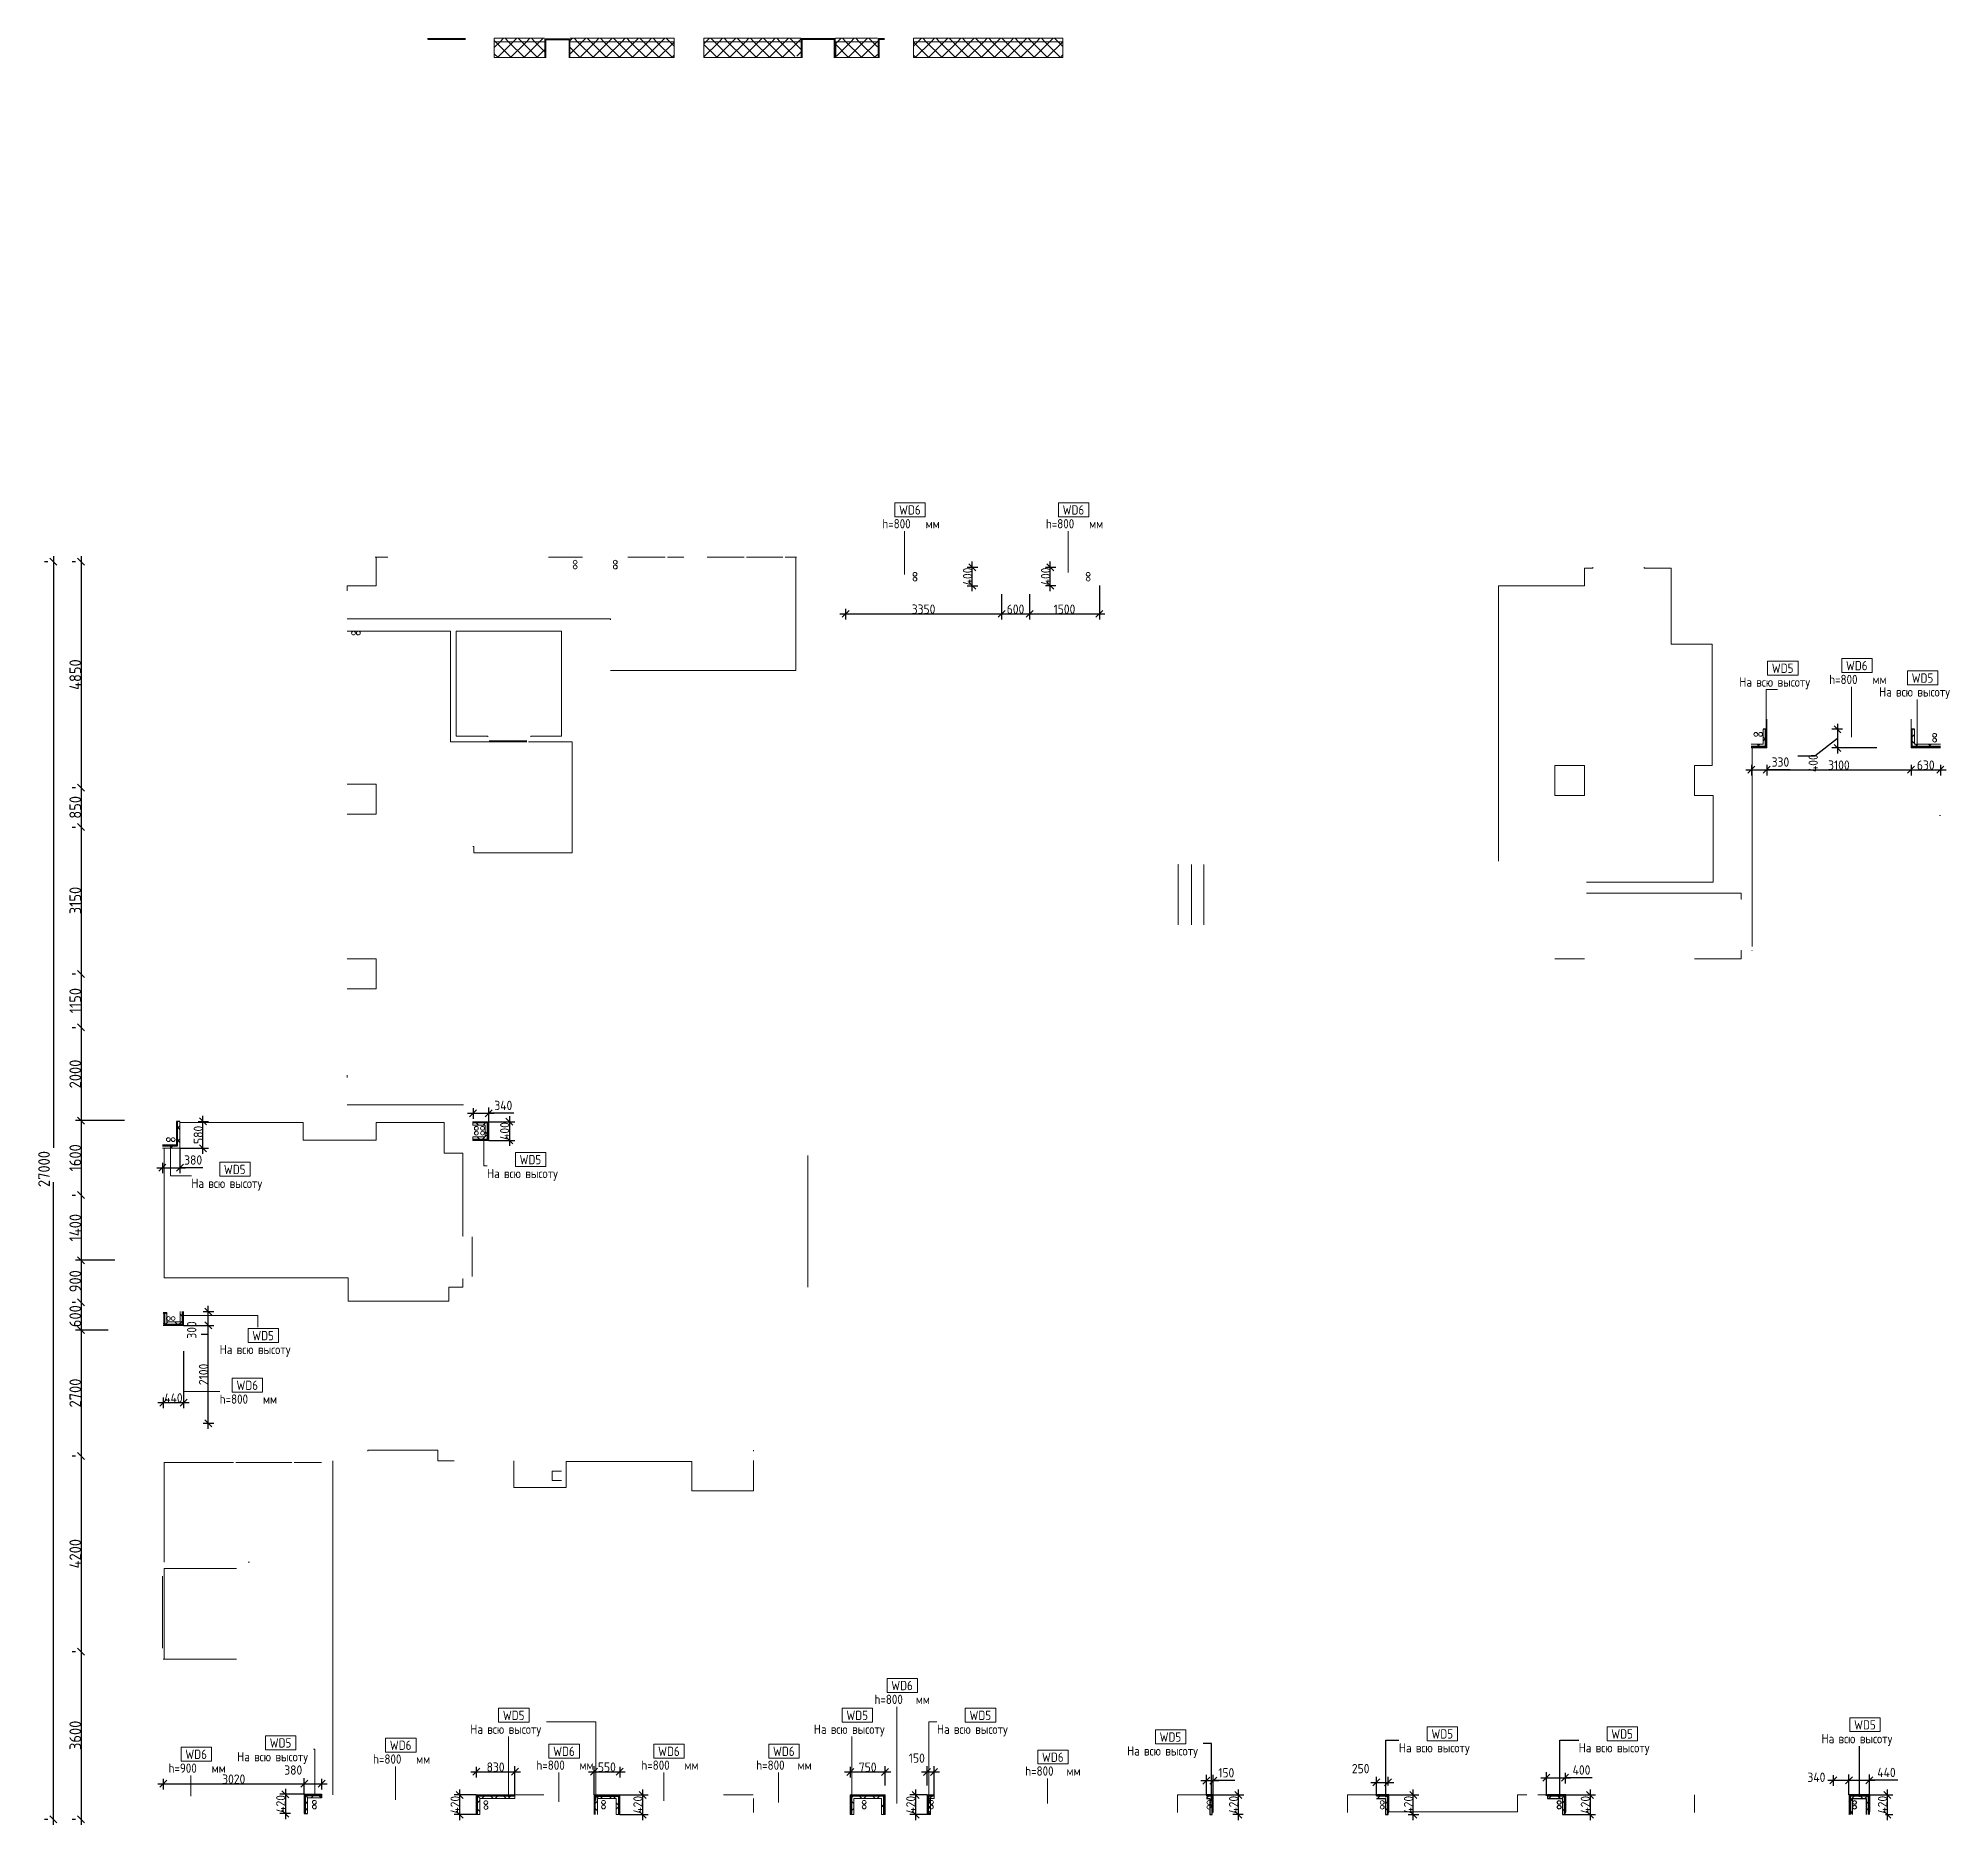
# Model space of a CAD drawing. Header units: millimetres. Extents: x -4029 to 232974, y -8553 to 104777.
# Drawn here: x 4490 to 45537, y 66419 to 104777 of the extents above; entities that cross this region are included whole.
import ezdxf

# ---------------------------------------------------------------- set-up
doc = ezdxf.new("R2010")
doc.units = ezdxf.units.MM
for name, color, linetype, lineweight in [('5.1) Перегародка WD6', 6, 'Continuous', 9), ('5.2) Перег WD5', 3, 'Continuous', 30), ('A-DETL', 7, 'Continuous', 9), ('A-WALL-IDEN', 7, 'Continuous', 9)]:
    doc.layers.add(name, color=color, linetype=linetype, lineweight=lineweight)
for name, color, linetype, lineweight, true_color in [('A-FLOR-1', 7, 'Continuous', 9, 0xaaaaaa), ('A-WALL-3', 7, 'Continuous', 9, 0xff80c0), ('I-WALL-2', 7, 'Continuous', 9, 0x008040)]:
    doc.layers.add(name, color=color, linetype=linetype, lineweight=lineweight, true_color=true_color)
doc.styles.add('GOST Common_1', font='', dxfattribs={"width": 0.9, "height": 200})
doc.styles.add('ISOCPEUR', font='isocpeur.ttf', dxfattribs={"width": 0.9, "height": 250})
doc.styles.add('ISOCPEUR_1', font='isocpeur.ttf', dxfattribs={"width": 0.9, "height": 200})
doc.styles.get('GOST Common_1').set_extended_font_data('GOST Common')
doc.dimstyles.new('ISO-2_0_0_9К_Средний_округл2', dxfattribs={"dimscale": 304.8, "dimtxt": 199.196235, "dimasz": 0.492126, "dimexe": 0.393701, "dimexo": 0, "dimgap": 0, "dimtad": 1, "dimdec": 0, "dimrnd": 10, "dimzin": 0, "dimdsep": 46, "dimtxsty": 'ISOCPEUR_1', "dimblk1": 'OBLIQUE', "dimblk2": 'OBLIQUE', "dimsah": 1, "dimcen": 0.09, "dimdle": 0.393701, "dimazin": 0, "dimtfac": 1, "dimtdec": 4, "dimtix": 1, "dimtmove": 1, "dimatfit": 3, "dimfxl": 1, "dimtvp": 1, "dimtolj": 1, "dimtzin": 0, "dimarcsym": 2})
doc.dimstyles.new('ISO-2_0_0_9К_Средний_округл2_1', dxfattribs={"dimscale": 304.8, "dimtxt": 199.196235, "dimasz": 0.492126, "dimexe": 0.393701, "dimexo": 0, "dimgap": 0, "dimtad": 1, "dimdec": 0, "dimrnd": 10, "dimzin": 0, "dimdsep": 46, "dimtxsty": 'ISOCPEUR_1', "dimblk1": 'OBLIQUE', "dimblk2": 'OBLIQUE', "dimsah": 1, "dimcen": 0.09, "dimdle": 0.393701, "dimazin": 0, "dimtfac": 1, "dimtdec": 4, "dimtix": 1, "dimtmove": 0, "dimatfit": 3, "dimfxl": 1, "dimtvp": 1, "dimtolj": 1, "dimtzin": 0, "dimarcsym": 2})
doc.dimstyles.new('ISO-2_5_0_9К_БОЛЬШОЙ', dxfattribs={"dimscale": 304.8, "dimtxt": 248.995294, "dimasz": 0.492126, "dimexe": 0.393701, "dimexo": 0.984252, "dimgap": 0, "dimtad": 1, "dimdec": 0, "dimrnd": 10, "dimzin": 0, "dimdsep": 46, "dimtxsty": 'ISOCPEUR', "dimblk1": 'OBLIQUE', "dimblk2": 'OBLIQUE', "dimsah": 1, "dimcen": 0.09, "dimdle": 0.393701, "dimazin": 0, "dimtfac": 1, "dimtdec": 4, "dimtix": 1, "dimtmove": 0, "dimatfit": 3, "dimfxl": 1, "dimtvp": 1, "dimtolj": 1, "dimtzin": 0, "dimarcsym": 2})
doc.dimstyles.new('ISO-2_5_0_9К_БОЛЬШОЙ_1', dxfattribs={"dimscale": 304.8, "dimtxt": 248.995294, "dimasz": 0.492126, "dimexe": 0.393701, "dimexo": 0.984252, "dimgap": 0, "dimtad": 1, "dimdec": 0, "dimrnd": 10, "dimzin": 0, "dimdsep": 46, "dimtxsty": 'ISOCPEUR', "dimblk1": 'OBLIQUE', "dimblk2": 'OBLIQUE', "dimsah": 1, "dimcen": 0.09, "dimdle": 0.393701, "dimazin": 0, "dimtfac": 1, "dimtdec": 4, "dimtix": 1, "dimtmove": 2, "dimatfit": 3, "dimfxl": 1, "dimtvp": 1, "dimtolj": 1, "dimtzin": 0, "dimarcsym": 2})
pattern_1 = [(45, (7065.63, 66539.1), (-141.4214, 141.4214), []), (135, (7065.63, 66539.1), (-141.4214, -141.4214), [])]
pattern_2 = [(45, (0, 0), (-141.4214, 141.4214), []), (135, (0, 0), (-141.4214, -141.4214), [])]
pattern_3 = [(45, (1630.26, 0), (-141.4214, 141.4214), []), (135, (1630.26, 0), (-141.4214, -141.4214), [])]
pattern_4 = [(45, (-2720, 0), (-141.4214, 141.4214), []), (135, (-2720, 0), (-141.4214, -141.4214), [])]
pattern_5 = [(45, (-5550, 0), (-141.4214, 141.4214), []), (135, (-5550, 0), (-141.4214, -141.4214), [])]
pattern_6 = [(45, (-7219.15, 0), (-141.4214, 141.4214), []), (135, (-7219.15, 0), (-141.4214, -141.4214), [])]

msp = doc.modelspace()

# ---------------------------------------------------------------- texts
at = {"layer": '5.1) Перегародка WD6', "color": 18, "true_color": 0x000000, "char_height": 200, "attachment_point": 1, "style": 'GOST Common_1'}
for s, insert, width in [('h=800', (22615.3771, 94452.7708), 793.670625), ('WD6', (22974.7455, 94749.6724), 584.430187), ('h=800', (26127.7045, 94452.7708), 793.670625), ('WD6', (26487.073, 94749.6724), 584.430187), ('мм', (23544.165, 94452.7708), 360.759375), ('мм', (27056.4924, 94452.7708), 360.759375), ('WD5', (41715.4434, 91350.5463), 584.430187), ('WD6', (43307.5267, 91406.4236), 584.430187), ('WD5', (44718.7897, 91139.5339), 584.430187), ('На', (41016.775, 91053.6447), 360.759375), ('\\fGOST Common|b0|i0|c204|p34|;\\W.9; ', (41314.4312, 91053.6447), 79.367062), ('всю', (41379.9156, 91053.6447), 476.202375), ('\\fGOST Common|b0|i0|c204|p34|;\\W.9; ', (41772.8218, 91053.6447), 79.367062), ('высоту', (41838.3062, 91053.6447), 981.2655), ('h=800', (42948.1582, 91109.522), 793.670625), ('мм', (43876.9462, 91109.522), 360.759375), ('На', (44020.1212, 90842.6323), 360.759375), ('\\fGOST Common|b0|i0|c204|p34|;\\W.9; ', (44317.7774, 90842.6323), 79.367062), ('всю', (44383.2618, 90842.6323), 476.202375), ('\\fGOST Common|b0|i0|c204|p34|;\\W.9; ', (44776.1681, 90842.6323), 79.367062), ('высоту', (44841.6524, 90842.6323), 981.2655), ('WD5', (8476.9169, 80588.4413), 584.430187), ('На', (14127.5335, 80503.186), 360.759375), ('\\fGOST Common|b0|i0|c204|p34|;\\W.9; ', (14425.1898, 80503.186), 79.367062), ('WD5', (14826.202, 80800.0876), 584.430187), ('\\fGOST Common|b0|i0|c204|p34|;\\W.9; ', (14883.5804, 80503.186), 79.367062), ('На', (7778.2484, 80291.5397), 360.759375), ('\\fGOST Common|b0|i0|c204|p34|;\\W.9; ', (8075.9047, 80291.5397), 79.367062), ('всю', (8141.3891, 80291.5397), 476.202375), ('\\fGOST Common|b0|i0|c204|p34|;\\W.9; ', (8534.2953, 80291.5397), 79.367062), ('высоту', (8599.7797, 80291.5397), 981.2655), ('всю', (14490.6741, 80503.186), 476.202375), ('высоту', (14949.0648, 80503.186), 981.2655), ('WD5', (9085.6973, 77021.1437), 584.430187), ('На', (8387.0288, 76724.2421), 360.759375), ('\\fGOST Common|b0|i0|c204|p34|;\\W.9; ', (8684.685, 76724.2421), 79.367062), ('всю', (8750.1694, 76724.2421), 476.202375), ('\\fGOST Common|b0|i0|c204|p34|;\\W.9; ', (9143.0757, 76724.2421), 79.367062), ('высоту', (9208.56, 76724.2421), 981.2655), ('WD6', (8746.3973, 75954.9927), 584.430187), ('h=800', (8387.0288, 75658.0911), 793.670625), ('мм', (9315.8167, 75658.0911), 360.759375), ('WD6', (22806.6239, 69508.451), 584.430187), ('h=800', (22447.2554, 69211.5494), 793.670625), ('мм', (23333.5432, 69211.5494), 360.759375), ('На', (13768.8147, 68570.6477), 360.759375), ('\\fGOST Common|b0|i0|c204|p34|;\\W.9; ', (14066.4709, 68570.6477), 79.367062), ('WD5', (14467.4831, 68867.5494), 584.430187), ('\\fGOST Common|b0|i0|c204|p34|;\\W.9; ', (14524.8616, 68570.6477), 79.367062), ('На', (21144.5756, 68570.6477), 360.759375), ('\\fGOST Common|b0|i0|c204|p34|;\\W.9; ', (21442.2319, 68570.6477), 79.367062), ('WD5', (21843.2441, 68867.5494), 584.430187), ('\\fGOST Common|b0|i0|c204|p34|;\\W.9; ', (21900.6225, 68570.6477), 79.367062), ('На', (23788.4561, 68570.6477), 360.759375), ('\\fGOST Common|b0|i0|c204|p34|;\\W.9; ', (24086.1124, 68570.6477), 79.367062), ('WD5', (24487.1246, 68867.5494), 584.430187), ('\\fGOST Common|b0|i0|c204|p34|;\\W.9; ', (24544.503, 68570.6477), 79.367062), ('WD5', (9460.4162, 68276.378), 584.430187), ('WD6', (12039.9897, 68226.6477), 584.430187), ('всю', (14131.9553, 68570.6477), 476.202375), ('высоту', (14590.3459, 68570.6477), 981.2655), ('всю', (21507.7162, 68570.6477), 476.202375), ('высоту', (21966.1069, 68570.6477), 981.2655), ('всю', (24151.5968, 68570.6477), 476.202375), ('высоту', (24609.9874, 68570.6477), 981.2655), ('\\fGOST Common|b0|i0|c204|p34|;\\W.9; ', (34005.3714, 68172.5061), 79.367062), ('\\fGOST Common|b0|i0|c204|p34|;\\W.9; ', (34463.762, 68172.5061), 79.367062), ('\\fGOST Common|b0|i0|c204|p34|;\\W.9; ', (37866.7445, 68172.5061), 79.367062), ('\\fGOST Common|b0|i0|c204|p34|;\\W.9; ', (38325.1352, 68172.5061), 79.367062), ('\\fGOST Common|b0|i0|c204|p34|;\\W.9; ', (43081.006, 68367.6354), 79.367062), ('\\fGOST Common|b0|i0|c204|p34|;\\W.9; ', (43539.3967, 68367.6354), 79.367062), ('h=900', (7289.0739, 67734.5483), 793.670625), ('WD6', (7648.4424, 68031.4499), 584.430187), ('На', (8761.7478, 67979.4764), 360.759375), ('\\fGOST Common|b0|i0|c204|p34|;\\W.9; ', (9059.404, 67979.4764), 79.367062), ('всю', (9124.8884, 67979.4764), 476.202375), ('\\fGOST Common|b0|i0|c204|p34|;\\W.9; ', (9517.7946, 67979.4764), 79.367062), ('высоту', (9583.279, 67979.4764), 981.2655), ('h=800', (11680.6213, 67929.7461), 793.670625), ('мм', (12604.9267, 67929.7461), 360.759375), ('h=800', (15187.9105, 67798.7638), 793.670625), ('WD6', (15547.279, 68095.6654), 584.430187), ('мм', (16112.2159, 67798.7638), 360.759375), ('h=800', (17441.487, 67798.7638), 793.670625), ('WD6', (17800.8555, 68095.6654), 584.430187), ('мм', (18365.7924, 67798.7638), 360.759375), ('h=800', (19908.365, 67798.7638), 793.670625), ('WD6', (20267.7335, 68095.6654), 584.430187), ('мм', (20794.6528, 67798.7638), 360.759375), ('WD6', (26043.242, 67970.0262), 584.430187), ('\\fGOST Common|b0|i0|c204|p34|;\\W.9; ', (28168.4439, 68105.0997), 79.367062), ('\\fGOST Common|b0|i0|c204|p34|;\\W.9; ', (28626.8345, 68105.0997), 79.367062), ('мм', (8213.3793, 67734.5483), 360.759375), ('h=800', (25683.8735, 67673.1246), 793.670625), ('мм', (26570.1613, 67673.1246), 360.759375)]:
    msp.add_mtext(s, dxfattribs=dict(at, insert=insert, width=width))
at = {"layer": '5.2) Перег WD5', "char_height": 200, "attachment_point": 1, "style": 'GOST Common_1'}
for s, insert, width in [('WD5', (43482.0182, 68664.5371), 584.430187), ('WD5', (28569.4561, 68402.0013), 584.430187), ('На', (33707.7151, 68172.5061), 360.759375), ('WD5', (34406.3836, 68469.4078), 584.430187), ('На', (37569.0883, 68172.5061), 360.759375), ('WD5', (38267.7567, 68469.4078), 584.430187), ('На', (42783.3498, 68367.6354), 360.759375), ('всю', (43146.4904, 68367.6354), 476.202375), ('высоту', (43604.881, 68367.6354), 981.2655), ('На', (27870.7876, 68105.0997), 360.759375), ('всю', (28233.9283, 68105.0997), 476.202375), ('высоту', (28692.3189, 68105.0997), 981.2655), ('всю', (34070.8558, 68172.5061), 476.202375), ('высоту', (34529.2464, 68172.5061), 981.2655), ('всю', (37932.2289, 68172.5061), 476.202375), ('высоту', (38390.6195, 68172.5061), 981.2655)]:
    msp.add_mtext(s, dxfattribs=dict(at, insert=insert, width=width))

# ---------------------------------------------------------------- blocks, each defined once
blk = doc.blocks.new('_Oblique')
at = {"color": 0, "linetype": 'ByBlock', "lineweight": -2}
blk.add_line((-0.5, -0.5), (0.5, 0.5), dxfattribs=at)
blk = doc.blocks.new('*D913')
at = {"layer": '5.1) Перегародка WD6', "color": 0, "lineweight": -2, "transparency": 16777216}
for p, q in [((5410, 93659), (5410, 88569)), ((5216, 93539), (5290, 93539)), ((5216, 88689), (5290, 88689))]:
    blk.add_line(p, q, dxfattribs=at)
at = {"layer": 'Defpoints', "color": 0, "transparency": 16777216}
for p in [(5516, 93539), (5410, 88689), (5516, 88689)]:
    blk.add_point(p, dxfattribs=at)
at = {"layer": '5.1) Перегародка WD6', "color": 0, "lineweight": -2, "transparency": 16777216, "xscale": 150, "yscale": 150, "zscale": 150}
for p, rotation in [((5410, 93539), 90), ((5410, 88689), 270)]:
    blk.add_blockref('_Oblique', p, dxfattribs=dict(at, rotation=rotation))
at = {"layer": '5.1) Перегародка WD6', "color": 0, "transparency": 16777216, "insert": (5285, 91114), "char_height": 250, "width": 787.21, "attachment_point": 5, "rotation": 90, "style": 'ISOCPEUR'}
blk.add_mtext('\\A1;4850', dxfattribs=at)
blk = doc.blocks.new('*D914')
at = {"layer": '5.1) Перегародка WD6', "color": 0, "lineweight": -2, "transparency": 16777216}
for p, q in [((5216, 88689), (5290, 88689)), ((5410, 88809), (5410, 87719)), ((5216, 87839), (5290, 87839))]:
    blk.add_line(p, q, dxfattribs=at)
at = {"layer": 'Defpoints', "color": 0, "transparency": 16777216}
for p in [(5516, 88689), (5410, 87839), (5516, 87839)]:
    blk.add_point(p, dxfattribs=at)
at = {"layer": '5.1) Перегародка WD6', "color": 0, "lineweight": -2, "transparency": 16777216, "xscale": 150, "yscale": 150, "zscale": 150}
for p, rotation in [((5410, 88689), 90), ((5410, 87839), 270)]:
    blk.add_blockref('_Oblique', p, dxfattribs=dict(at, rotation=rotation))
at = {"layer": '5.1) Перегародка WD6', "color": 0, "transparency": 16777216, "insert": (5285, 88264), "char_height": 250, "width": 568.86, "attachment_point": 5, "rotation": 90, "style": 'ISOCPEUR'}
blk.add_mtext('\\A1;850', dxfattribs=at)
blk = doc.blocks.new('*D915')
at = {"layer": '5.1) Перегародка WD6', "color": 0, "lineweight": -2, "transparency": 16777216}
for p, q in [((5410, 87959), (5410, 84569)), ((5216, 87839), (5290, 87839)), ((5216, 84689), (5290, 84689))]:
    blk.add_line(p, q, dxfattribs=at)
at = {"layer": 'Defpoints', "color": 0, "transparency": 16777216}
for p in [(5516, 87839), (5410, 84689), (5516, 84689)]:
    blk.add_point(p, dxfattribs=at)
at = {"layer": '5.1) Перегародка WD6', "color": 0, "lineweight": -2, "transparency": 16777216, "xscale": 150, "yscale": 150, "zscale": 150}
for p, rotation in [((5410, 87839), 90), ((5410, 84689), 270)]:
    blk.add_blockref('_Oblique', p, dxfattribs=dict(at, rotation=rotation))
at = {"layer": '5.1) Перегародка WD6', "color": 0, "transparency": 16777216, "insert": (5285, 86264), "char_height": 250, "width": 706.76, "attachment_point": 5, "rotation": 90, "style": 'ISOCPEUR'}
blk.add_mtext('\\A1;3150', dxfattribs=at)
blk = doc.blocks.new('*D916')
at = {"layer": '5.1) Перегародка WD6', "color": 0, "lineweight": -2, "transparency": 16777216}
for p, q in [((5216, 84689), (5290, 84689)), ((5410, 84809), (5410, 83419)), ((5216, 83539), (5290, 83539))]:
    blk.add_line(p, q, dxfattribs=at)
at = {"layer": 'Defpoints', "color": 0, "transparency": 16777216}
for p in [(5516, 84689), (5410, 83539), (5516, 83539)]:
    blk.add_point(p, dxfattribs=at)
at = {"layer": '5.1) Перегародка WD6', "color": 0, "lineweight": -2, "transparency": 16777216, "xscale": 150, "yscale": 150, "zscale": 150}
for p, rotation in [((5410, 84689), 90), ((5410, 83539), 270)]:
    blk.add_blockref('_Oblique', p, dxfattribs=dict(at, rotation=rotation))
at = {"layer": '5.1) Перегародка WD6', "color": 0, "transparency": 16777216, "insert": (5285, 84114), "char_height": 250, "width": 655.05, "attachment_point": 5, "rotation": 90, "style": 'ISOCPEUR'}
blk.add_mtext('\\A1;1150', dxfattribs=at)
blk = doc.blocks.new('*D917')
at = {"layer": '5.1) Перегародка WD6', "color": 0, "lineweight": -2, "transparency": 16777216}
for p, q in [((5216, 83539), (5290, 83539)), ((5410, 83659), (5410, 81419)), ((6345, 81539), (5290, 81539))]:
    blk.add_line(p, q, dxfattribs=at)
at = {"layer": 'Defpoints', "color": 0, "transparency": 16777216}
for p in [(5516, 83539), (5410, 81539), (6645, 81539)]:
    blk.add_point(p, dxfattribs=at)
at = {"layer": '5.1) Перегародка WD6', "color": 0, "lineweight": -2, "transparency": 16777216, "xscale": 150, "yscale": 150, "zscale": 150}
for p, rotation in [((5410, 83539), 90), ((5410, 81539), 270)]:
    blk.add_blockref('_Oblique', p, dxfattribs=dict(at, rotation=rotation))
at = {"layer": '5.1) Перегародка WD6', "color": 0, "transparency": 16777216, "insert": (5285, 82539), "char_height": 250, "width": 758.48, "attachment_point": 5, "rotation": 90, "style": 'ISOCPEUR'}
blk.add_mtext('\\A1;2000', dxfattribs=at)
blk = doc.blocks.new('*D918')
at = {"layer": '5.1) Перегародка WD6', "color": 0, "lineweight": -2, "transparency": 16777216}
for p, q in [((6345, 81539), (5290, 81539)), ((5410, 81659), (5410, 79819)), ((5216, 79939), (5290, 79939))]:
    blk.add_line(p, q, dxfattribs=at)
at = {"layer": 'Defpoints', "color": 0, "transparency": 16777216}
for p in [(6645, 81539), (5410, 79939), (5516, 79939)]:
    blk.add_point(p, dxfattribs=at)
at = {"layer": '5.1) Перегародка WD6', "color": 0, "lineweight": -2, "transparency": 16777216, "xscale": 150, "yscale": 150, "zscale": 150}
for p, rotation in [((5410, 81539), 90), ((5410, 79939), 270)]:
    blk.add_blockref('_Oblique', p, dxfattribs=dict(at, rotation=rotation))
at = {"layer": '5.1) Перегародка WD6', "color": 0, "transparency": 16777216, "insert": (5285, 80739), "char_height": 250, "width": 706.76, "attachment_point": 5, "rotation": 90, "style": 'ISOCPEUR'}
blk.add_mtext('\\A1;1600', dxfattribs=at)
blk = doc.blocks.new('*D919')
at = {"layer": '5.1) Перегародка WD6', "color": 0, "lineweight": -2, "transparency": 16777216}
for p, q in [((5410, 80059), (5410, 78419)), ((5216, 79939), (5290, 79939)), ((6132, 78539), (5290, 78539))]:
    blk.add_line(p, q, dxfattribs=at)
at = {"layer": 'Defpoints', "color": 0, "transparency": 16777216}
for p in [(5516, 79939), (5410, 78539), (6432, 78539)]:
    blk.add_point(p, dxfattribs=at)
at = {"layer": '5.1) Перегародка WD6', "color": 0, "lineweight": -2, "transparency": 16777216, "xscale": 150, "yscale": 150, "zscale": 150}
for p, rotation in [((5410, 79939), 90), ((5410, 78539), 270)]:
    blk.add_blockref('_Oblique', p, dxfattribs=dict(at, rotation=rotation))
at = {"layer": '5.1) Перегародка WD6', "color": 0, "transparency": 16777216, "insert": (5285, 79239), "char_height": 250, "width": 735.49, "attachment_point": 5, "rotation": 90, "style": 'ISOCPEUR'}
blk.add_mtext('\\A1;1400', dxfattribs=at)
blk = doc.blocks.new('*D920')
at = {"layer": '5.1) Перегародка WD6', "color": 0, "lineweight": -2, "transparency": 16777216}
for p, q in [((6132, 78539), (5290, 78539)), ((5410, 78659), (5410, 77519)), ((5216, 77639), (5290, 77639))]:
    blk.add_line(p, q, dxfattribs=at)
at = {"layer": 'Defpoints', "color": 0, "transparency": 16777216}
for p in [(6432, 78539), (5410, 77639), (5516, 77639)]:
    blk.add_point(p, dxfattribs=at)
at = {"layer": '5.1) Перегародка WD6', "color": 0, "lineweight": -2, "transparency": 16777216, "xscale": 150, "yscale": 150, "zscale": 150}
for p, rotation in [((5410, 78539), 90), ((5410, 77639), 270)]:
    blk.add_blockref('_Oblique', p, dxfattribs=dict(at, rotation=rotation))
at = {"layer": '5.1) Перегародка WD6', "color": 0, "transparency": 16777216, "insert": (5285, 78089), "char_height": 250, "width": 568.86, "attachment_point": 5, "rotation": 90, "style": 'ISOCPEUR'}
blk.add_mtext('\\A1;900', dxfattribs=at)
blk = doc.blocks.new('*D921')
at = {"layer": '5.1) Перегародка WD6', "color": 0, "lineweight": -2, "transparency": 16777216}
for p, q in [((5216, 77639), (5290, 77639)), ((5410, 77759), (5410, 76919)), ((5989, 77039), (5290, 77039))]:
    blk.add_line(p, q, dxfattribs=at)
at = {"layer": 'Defpoints', "color": 0, "transparency": 16777216}
for p in [(5516, 77639), (5410, 77039), (6289, 77039)]:
    blk.add_point(p, dxfattribs=at)
at = {"layer": '5.1) Перегародка WD6', "color": 0, "lineweight": -2, "transparency": 16777216, "xscale": 150, "yscale": 150, "zscale": 150}
for p, rotation in [((5410, 77639), 90), ((5410, 77039), 270)]:
    blk.add_blockref('_Oblique', p, dxfattribs=dict(at, rotation=rotation))
at = {"layer": '5.1) Перегародка WD6', "color": 0, "transparency": 16777216, "insert": (5285, 77339), "char_height": 250, "width": 568.86, "attachment_point": 5, "rotation": 90, "style": 'ISOCPEUR'}
blk.add_mtext('\\A1;600', dxfattribs=at)
blk = doc.blocks.new('*D922')
at = {"layer": '5.1) Перегародка WD6', "color": 0, "lineweight": -2, "transparency": 16777216}
for p, q in [((5989, 77039), (5290, 77039)), ((5410, 77159), (5410, 74219)), ((5216, 74339), (5290, 74339))]:
    blk.add_line(p, q, dxfattribs=at)
at = {"layer": 'Defpoints', "color": 0, "transparency": 16777216}
for p in [(6289, 77039), (5410, 74339), (5516, 74339)]:
    blk.add_point(p, dxfattribs=at)
at = {"layer": '5.1) Перегародка WD6', "color": 0, "lineweight": -2, "transparency": 16777216, "xscale": 150, "yscale": 150, "zscale": 150}
for p, rotation in [((5410, 77039), 90), ((5410, 74339), 270)]:
    blk.add_blockref('_Oblique', p, dxfattribs=dict(at, rotation=rotation))
at = {"layer": '5.1) Перегародка WD6', "color": 0, "transparency": 16777216, "insert": (5285, 75689), "char_height": 250, "width": 758.48, "attachment_point": 5, "rotation": 90, "style": 'ISOCPEUR'}
blk.add_mtext('\\A1;2700', dxfattribs=at)
blk = doc.blocks.new('*D923')
at = {"layer": '5.1) Перегародка WD6', "color": 0, "lineweight": -2, "transparency": 16777216}
for p, q in [((5216, 74339), (5290, 74339)), ((5410, 74459), (5410, 70019)), ((5216, 70139), (5290, 70139))]:
    blk.add_line(p, q, dxfattribs=at)
at = {"layer": 'Defpoints', "color": 0, "transparency": 16777216}
for p in [(5516, 74339), (5410, 70139), (5516, 70139)]:
    blk.add_point(p, dxfattribs=at)
at = {"layer": '5.1) Перегародка WD6', "color": 0, "lineweight": -2, "transparency": 16777216, "xscale": 150, "yscale": 150, "zscale": 150}
for p, rotation in [((5410, 74339), 90), ((5410, 70139), 270)]:
    blk.add_blockref('_Oblique', p, dxfattribs=dict(at, rotation=rotation))
at = {"layer": '5.1) Перегародка WD6', "color": 0, "transparency": 16777216, "insert": (5285, 72239), "char_height": 250, "width": 787.21, "attachment_point": 5, "rotation": 90, "style": 'ISOCPEUR'}
blk.add_mtext('\\A1;4200', dxfattribs=at)
blk = doc.blocks.new('*D924')
at = {"layer": '5.1) Перегародка WD6', "color": 0, "lineweight": -2, "transparency": 16777216}
for p, q in [((5410, 70259), (5410, 66419)), ((5216, 70139), (5290, 70139)), ((5216, 66539), (5290, 66539))]:
    blk.add_line(p, q, dxfattribs=at)
at = {"layer": 'Defpoints', "color": 0, "transparency": 16777216}
for p in [(5516, 70139), (5410, 66539), (5516, 66539)]:
    blk.add_point(p, dxfattribs=at)
at = {"layer": '5.1) Перегародка WD6', "color": 0, "lineweight": -2, "transparency": 16777216, "xscale": 150, "yscale": 150, "zscale": 150}
for p, rotation in [((5410, 70139), 90), ((5410, 66539), 270)]:
    blk.add_blockref('_Oblique', p, dxfattribs=dict(at, rotation=rotation))
at = {"layer": '5.1) Перегародка WD6', "color": 0, "transparency": 16777216, "insert": (5285, 68339), "char_height": 250, "width": 758.48, "attachment_point": 5, "rotation": 90, "style": 'ISOCPEUR'}
blk.add_mtext('\\A1;3600', dxfattribs=at)
blk = doc.blocks.new('*D925')
at = {"layer": '5.1) Перегародка WD6', "color": 0, "lineweight": -2, "transparency": 16777216}
for p, q in [((4817, 93659), (4817, 80956)), ((4623, 93539), (4697, 93539)), ((4817, 66419), (4817, 80214)), ((4623, 66539), (4697, 66539))]:
    blk.add_line(p, q, dxfattribs=at)
at = {"layer": 'Defpoints', "color": 0, "transparency": 16777216}
for p in [(4923, 93539), (4817, 66539), (4923, 66539)]:
    blk.add_point(p, dxfattribs=at)
at = {"layer": '5.1) Перегародка WD6', "color": 0, "lineweight": -2, "transparency": 16777216, "xscale": 150, "yscale": 150, "zscale": 150}
for p, rotation in [((4817, 93539), 90), ((4817, 66539), 270)]:
    blk.add_blockref('_Oblique', p, dxfattribs=dict(at, rotation=rotation))
at = {"layer": '5.1) Перегародка WD6', "color": 0, "transparency": 16777216, "insert": (4490, 80111), "char_height": 250, "width": 948.1, "attachment_point": 1, "rotation": 90, "line_spacing_factor": 1.149209, "style": 'ISOCPEUR'}
blk.add_mtext('\\A1;27000', dxfattribs=at)
blk = doc.blocks.new('*D927')
at = {"layer": '5.2) Перег WD5', "color": 0, "lineweight": -2, "transparency": 16777216}
for p, q in [((29456, 67369), (29841, 67369)), ((29576, 67059), (29576, 67489)), ((29721, 67059), (29721, 67489)), ((30188, 67369), (29721, 67369))]:
    blk.add_line(p, q, dxfattribs=at)
at = {"layer": 'Defpoints', "color": 0, "transparency": 16777216}
for p in [(29721, 67369), (29576, 67059), (29721, 67059)]:
    blk.add_point(p, dxfattribs=at)
at = {"layer": '5.2) Перег WD5', "color": 0, "lineweight": -2, "transparency": 16777216, "xscale": 150, "yscale": 150, "zscale": 150, "rotation": 180}
blk.add_blockref('_Oblique', (29576, 67369), dxfattribs=at)
at = {"layer": '5.2) Перег WD5', "color": 0, "lineweight": -2, "transparency": 16777216, "xscale": 150, "yscale": 150, "zscale": 150}
blk.add_blockref('_Oblique', (29721, 67369), dxfattribs=at)
at = {"layer": '5.2) Перег WD5', "color": 0, "transparency": 16777216, "insert": (29828, 67635), "char_height": 200, "width": 413.72, "attachment_point": 1, "line_spacing_factor": 1.149209, "style": 'ISOCPEUR_1'}
blk.add_mtext('\\A1;150', dxfattribs=at)
blk = doc.blocks.new('*D928')
at = {"layer": '5.2) Перег WD5', "color": 0, "lineweight": -2, "transparency": 16777216}
for p, q in [((29721, 67059), (30380, 67059)), ((30260, 67179), (30260, 66519)), ((30366, 66639), (30140, 66639))]:
    blk.add_line(p, q, dxfattribs=at)
at = {"layer": 'Defpoints', "color": 0, "transparency": 16777216}
for p in [(29721, 67059), (30260, 66639), (30366, 66639)]:
    blk.add_point(p, dxfattribs=at)
at = {"layer": '5.2) Перег WD5', "color": 0, "lineweight": -2, "transparency": 16777216, "xscale": 150, "yscale": 150, "zscale": 150}
for p, rotation in [((30260, 67059), 90), ((30260, 66639), 270)]:
    blk.add_blockref('_Oblique', p, dxfattribs=dict(at, rotation=rotation))
at = {"layer": '5.2) Перег WD5', "color": 0, "transparency": 16777216, "insert": (30160, 66849), "char_height": 200, "width": 478.07, "attachment_point": 5, "rotation": 90, "style": 'ISOCPEUR_1'}
blk.add_mtext('\\A1;420', dxfattribs=at)
blk = doc.blocks.new('*D929')
at = {"layer": '5.2) Перег WD5', "color": 0, "lineweight": -2, "transparency": 16777216}
for p, q in [((33106, 67330), (33596, 67330)), ((33226, 67039), (33226, 67450)), ((33476, 67261), (33476, 67450))]:
    blk.add_line(p, q, dxfattribs=at)
at = {"layer": 'Defpoints', "color": 0, "transparency": 16777216}
for p in [(33476, 67330), (33226, 67039), (33476, 67261)]:
    blk.add_point(p, dxfattribs=at)
at = {"layer": '5.2) Перег WD5', "color": 0, "lineweight": -2, "transparency": 16777216, "xscale": 150, "yscale": 150, "zscale": 150, "rotation": 180}
blk.add_blockref('_Oblique', (33226, 67330), dxfattribs=at)
at = {"layer": '5.2) Перег WD5', "color": 0, "lineweight": -2, "transparency": 16777216, "xscale": 150, "yscale": 150, "zscale": 150}
blk.add_blockref('_Oblique', (33476, 67330), dxfattribs=at)
at = {"layer": '5.2) Перег WD5', "color": 0, "transparency": 16777216, "insert": (32698, 67724), "char_height": 200, "width": 455.09, "attachment_point": 1, "line_spacing_factor": 1.149209, "style": 'ISOCPEUR_1'}
blk.add_mtext('\\A1;250', dxfattribs=at)
blk = doc.blocks.new('*D930')
at = {"layer": '5.2) Перег WD5', "color": 0, "lineweight": -2, "transparency": 16777216}
for p, q in [((33494, 67059), (34135, 67059)), ((34015, 66519), (34015, 67179)), ((33909, 66639), (34135, 66639))]:
    blk.add_line(p, q, dxfattribs=at)
at = {"layer": 'Defpoints', "color": 0, "transparency": 16777216}
for p in [(33494, 67059), (34015, 67059), (33909, 66639)]:
    blk.add_point(p, dxfattribs=at)
at = {"layer": '5.2) Перег WD5', "color": 0, "lineweight": -2, "transparency": 16777216, "xscale": 150, "yscale": 150, "zscale": 150}
for p, rotation in [((34015, 67059), 90), ((34015, 66639), 270)]:
    blk.add_blockref('_Oblique', p, dxfattribs=dict(at, rotation=rotation))
at = {"layer": '5.2) Перег WD5', "color": 0, "transparency": 16777216, "insert": (33915, 66849), "char_height": 200, "width": 478.07, "attachment_point": 5, "rotation": 90, "style": 'ISOCPEUR_1'}
blk.add_mtext('\\A1;420', dxfattribs=at)
blk = doc.blocks.new('*D931')
at = {"layer": '5.1) Перегародка WD6', "color": 0, "lineweight": -2, "transparency": 16777216}
for p, q in [((23456, 67555), (23846, 67555)), ((23576, 67261), (23576, 67675)), ((23726, 67039), (23726, 67675))]:
    blk.add_line(p, q, dxfattribs=at)
at = {"layer": 'Defpoints', "color": 0, "transparency": 16777216}
for p in [(23726, 67555), (23576, 67261), (23726, 67039)]:
    blk.add_point(p, dxfattribs=at)
at = {"layer": '5.1) Перегародка WD6', "color": 0, "lineweight": -2, "transparency": 16777216, "xscale": 150, "yscale": 150, "zscale": 150, "rotation": 180}
blk.add_blockref('_Oblique', (23576, 67555), dxfattribs=at)
at = {"layer": '5.1) Перегародка WD6', "color": 0, "lineweight": -2, "transparency": 16777216, "xscale": 150, "yscale": 150, "zscale": 150}
blk.add_blockref('_Oblique', (23726, 67555), dxfattribs=at)
at = {"layer": '5.1) Перегародка WD6', "color": 0, "transparency": 16777216, "insert": (23184, 67950), "char_height": 200, "width": 413.72, "attachment_point": 1, "line_spacing_factor": 1.149209, "style": 'ISOCPEUR_1'}
blk.add_mtext('\\A1;150', dxfattribs=at)
blk = doc.blocks.new('*D932')
at = {"layer": '5.1) Перегародка WD6', "color": 0, "lineweight": -2, "transparency": 16777216}
for p, q in [((23576, 67059), (23208, 67059)), ((23328, 67179), (23328, 66519)), ((23576, 66639), (23208, 66639))]:
    blk.add_line(p, q, dxfattribs=at)
at = {"layer": 'Defpoints', "color": 0, "transparency": 16777216}
for p in [(23576, 67059), (23328, 66639), (23576, 66639)]:
    blk.add_point(p, dxfattribs=at)
at = {"layer": '5.1) Перегародка WD6', "color": 0, "lineweight": -2, "transparency": 16777216, "xscale": 150, "yscale": 150, "zscale": 150}
for p, rotation in [((23328, 67059), 90), ((23328, 66639), 270)]:
    blk.add_blockref('_Oblique', p, dxfattribs=dict(at, rotation=rotation))
at = {"layer": '5.1) Перегародка WD6', "color": 0, "transparency": 16777216, "insert": (23228, 66849), "char_height": 200, "width": 478.07, "attachment_point": 5, "rotation": 90, "style": 'ISOCPEUR_1'}
blk.add_mtext('\\A1;420', dxfattribs=at)
blk = doc.blocks.new('*D933')
at = {"layer": '5.1) Перегародка WD6', "color": 0, "lineweight": -2, "transparency": 16777216}
for p, q in [((21806, 67555), (22796, 67555)), ((21926, 67661), (21926, 67435)), ((22676, 67261), (22676, 67675))]:
    blk.add_line(p, q, dxfattribs=at)
at = {"layer": 'Defpoints', "color": 0, "transparency": 16777216}
for p in [(21926, 67661), (22676, 67555), (22676, 67261)]:
    blk.add_point(p, dxfattribs=at)
at = {"layer": '5.1) Перегародка WD6', "color": 0, "lineweight": -2, "transparency": 16777216, "xscale": 150, "yscale": 150, "zscale": 150, "rotation": 180}
blk.add_blockref('_Oblique', (21926, 67555), dxfattribs=at)
at = {"layer": '5.1) Перегародка WD6', "color": 0, "lineweight": -2, "transparency": 16777216, "xscale": 150, "yscale": 150, "zscale": 150}
blk.add_blockref('_Oblique', (22676, 67555), dxfattribs=at)
at = {"layer": '5.1) Перегародка WD6', "color": 0, "transparency": 16777216, "insert": (22301, 67655), "char_height": 200, "width": 455.09, "attachment_point": 5, "style": 'ISOCPEUR_1'}
blk.add_mtext('\\A1;750', dxfattribs=at)
blk = doc.blocks.new('*D934')
at = {"layer": '5.1) Перегародка WD6', "color": 0, "lineweight": -2, "transparency": 16777216}
for p, q in [((16305, 67557), (17096, 67557)), ((16425, 67059), (16425, 67677)), ((16976, 67663), (16976, 67437))]:
    blk.add_line(p, q, dxfattribs=at)
at = {"layer": 'Defpoints', "color": 0, "transparency": 16777216}
for p in [(16976, 67663), (16976, 67557), (16425, 67059)]:
    blk.add_point(p, dxfattribs=at)
at = {"layer": '5.1) Перегародка WD6', "color": 0, "lineweight": -2, "transparency": 16777216, "xscale": 150, "yscale": 150, "zscale": 150, "rotation": 180}
blk.add_blockref('_Oblique', (16425, 67557), dxfattribs=at)
at = {"layer": '5.1) Перегародка WD6', "color": 0, "lineweight": -2, "transparency": 16777216, "xscale": 150, "yscale": 150, "zscale": 150}
blk.add_blockref('_Oblique', (16976, 67557), dxfattribs=at)
at = {"layer": '5.1) Перегародка WD6', "color": 0, "transparency": 16777216, "insert": (16700, 67657), "char_height": 200, "width": 455.09, "attachment_point": 5, "style": 'ISOCPEUR_1'}
blk.add_mtext('\\A1;550', dxfattribs=at)
blk = doc.blocks.new('*D935')
at = {"layer": '5.1) Перегародка WD6', "color": 0, "lineweight": -2, "transparency": 16777216}
for p, q in [((16976, 67059), (17589, 67059)), ((17469, 67179), (17469, 66519)), ((16976, 66639), (17589, 66639))]:
    blk.add_line(p, q, dxfattribs=at)
at = {"layer": 'Defpoints', "color": 0, "transparency": 16777216}
for p in [(16976, 67059), (16976, 66639), (17469, 66639)]:
    blk.add_point(p, dxfattribs=at)
at = {"layer": '5.1) Перегародка WD6', "color": 0, "lineweight": -2, "transparency": 16777216, "xscale": 150, "yscale": 150, "zscale": 150}
for p, rotation in [((17469, 67059), 90), ((17469, 66639), 270)]:
    blk.add_blockref('_Oblique', p, dxfattribs=dict(at, rotation=rotation))
at = {"layer": '5.1) Перегародка WD6', "color": 0, "transparency": 16777216, "insert": (17369, 66849), "char_height": 200, "width": 478.07, "attachment_point": 5, "rotation": 90, "style": 'ISOCPEUR_1'}
blk.add_mtext('\\A1;420', dxfattribs=at)
blk = doc.blocks.new('*D936')
at = {"layer": '5.1) Перегародка WD6', "color": 0, "lineweight": -2, "transparency": 16777216}
for p, q in [((13776, 67557), (14846, 67557)), ((13896, 67663), (13896, 67437)), ((14726, 67059), (14726, 67677))]:
    blk.add_line(p, q, dxfattribs=at)
at = {"layer": 'Defpoints', "color": 0, "transparency": 16777216}
for p in [(13896, 67663), (14726, 67557), (14726, 67059)]:
    blk.add_point(p, dxfattribs=at)
at = {"layer": '5.1) Перегародка WD6', "color": 0, "lineweight": -2, "transparency": 16777216, "xscale": 150, "yscale": 150, "zscale": 150, "rotation": 180}
blk.add_blockref('_Oblique', (13896, 67557), dxfattribs=at)
at = {"layer": '5.1) Перегародка WD6', "color": 0, "lineweight": -2, "transparency": 16777216, "xscale": 150, "yscale": 150, "zscale": 150}
blk.add_blockref('_Oblique', (14726, 67557), dxfattribs=at)
at = {"layer": '5.1) Перегародка WD6', "color": 0, "transparency": 16777216, "insert": (14311, 67657), "char_height": 200, "width": 455.09, "attachment_point": 5, "style": 'ISOCPEUR_1'}
blk.add_mtext('\\A1;830', dxfattribs=at)
blk = doc.blocks.new('*D937')
at = {"layer": '5.1) Перегародка WD6', "color": 0, "lineweight": -2, "transparency": 16777216}
for p, q in [((13896, 67059), (13423, 67059)), ((13543, 66519), (13543, 67179)), ((13896, 66639), (13423, 66639))]:
    blk.add_line(p, q, dxfattribs=at)
at = {"layer": 'Defpoints', "color": 0, "transparency": 16777216}
for p in [(13543, 67059), (13896, 67059), (13896, 66639)]:
    blk.add_point(p, dxfattribs=at)
at = {"layer": '5.1) Перегародка WD6', "color": 0, "lineweight": -2, "transparency": 16777216, "xscale": 150, "yscale": 150, "zscale": 150}
for p, rotation in [((13543, 67059), 90), ((13543, 66639), 270)]:
    blk.add_blockref('_Oblique', p, dxfattribs=dict(at, rotation=rotation))
at = {"layer": '5.1) Перегародка WD6', "color": 0, "transparency": 16777216, "insert": (13443, 66849), "char_height": 200, "width": 478.07, "attachment_point": 5, "rotation": 90, "style": 'ISOCPEUR_1'}
blk.add_mtext('\\A1;420', dxfattribs=at)
blk = doc.blocks.new('*D938')
at = {"layer": '5.1) Перегародка WD6', "color": 0, "lineweight": -2, "transparency": 16777216}
for p, q in [((7922, 81519), (8148, 81519)), ((8028, 80824), (8028, 81639)), ((7531, 80944), (8148, 80944))]:
    blk.add_line(p, q, dxfattribs=at)
at = {"layer": 'Defpoints', "color": 0, "transparency": 16777216}
for p in [(7922, 81519), (8028, 81519), (7531, 80944)]:
    blk.add_point(p, dxfattribs=at)
at = {"layer": '5.1) Перегародка WD6', "color": 0, "lineweight": -2, "transparency": 16777216, "xscale": 150, "yscale": 150, "zscale": 150}
for p, rotation in [((8028, 81519), 90), ((8028, 80944), 270)]:
    blk.add_blockref('_Oblique', p, dxfattribs=dict(at, rotation=rotation))
at = {"layer": '5.1) Перегародка WD6', "color": 0, "transparency": 16777216, "insert": (7928, 81232), "char_height": 200, "width": 455.09, "attachment_point": 5, "rotation": 90, "style": 'ISOCPEUR_1'}
blk.add_mtext('\\A1;580', dxfattribs=at)
blk = doc.blocks.new('*D939')
at = {"layer": '5.1) Перегародка WD6', "color": 0, "lineweight": -2, "transparency": 16777216}
for p, q in [((7531, 80944), (7531, 80406)), ((7036, 80526), (7651, 80526)), ((7156, 80632), (7156, 80406)), ((8023, 80526), (7531, 80526))]:
    blk.add_line(p, q, dxfattribs=at)
at = {"layer": 'Defpoints', "color": 0, "transparency": 16777216}
for p in [(7531, 80944), (7156, 80632), (7531, 80526)]:
    blk.add_point(p, dxfattribs=at)
at = {"layer": '5.1) Перегародка WD6', "color": 0, "lineweight": -2, "transparency": 16777216, "xscale": 150, "yscale": 150, "zscale": 150, "rotation": 180}
blk.add_blockref('_Oblique', (7156, 80526), dxfattribs=at)
at = {"layer": '5.1) Перегародка WD6', "color": 0, "lineweight": -2, "transparency": 16777216, "xscale": 150, "yscale": 150, "zscale": 150}
blk.add_blockref('_Oblique', (7531, 80526), dxfattribs=at)
at = {"layer": '5.1) Перегародка WD6', "color": 0, "transparency": 16777216, "insert": (7624, 80792), "char_height": 200, "width": 455.09, "attachment_point": 1, "line_spacing_factor": 1.149209, "style": 'ISOCPEUR_1'}
blk.add_mtext('\\A1;380', dxfattribs=at)
blk = doc.blocks.new('*D940')
at = {"layer": '5.1) Перегародка WD6', "color": 0, "lineweight": -2, "transparency": 16777216}
for p, q in [((8141, 74919), (8141, 77259)), ((7611, 77139), (8261, 77139)), ((8035, 75039), (8261, 75039))]:
    blk.add_line(p, q, dxfattribs=at)
at = {"layer": 'Defpoints', "color": 0, "transparency": 16777216}
for p in [(7611, 77139), (8141, 77139), (8035, 75039)]:
    blk.add_point(p, dxfattribs=at)
at = {"layer": '5.1) Перегародка WD6', "color": 0, "lineweight": -2, "transparency": 16777216, "xscale": 150, "yscale": 150, "zscale": 150}
for p, rotation in [((8141, 77139), 90), ((8141, 75039), 270)]:
    blk.add_blockref('_Oblique', p, dxfattribs=dict(at, rotation=rotation))
at = {"layer": '5.1) Перегародка WD6', "color": 0, "transparency": 16777216, "insert": (8041, 76089), "char_height": 200, "width": 565.41, "attachment_point": 5, "rotation": 90, "style": 'ISOCPEUR_1'}
blk.add_mtext('\\A1;2100', dxfattribs=at)
blk = doc.blocks.new('*D941')
at = {"layer": '5.1) Перегародка WD6', "color": 0, "lineweight": -2, "transparency": 16777216}
for p, q in [((8035, 77439), (8261, 77439)), ((8141, 77019), (8141, 77559)), ((7611, 77139), (8261, 77139)), ((7991, 76950), (8141, 76950)), ((8141, 76950), (8141, 77139))]:
    blk.add_line(p, q, dxfattribs=at)
at = {"layer": 'Defpoints', "color": 0, "transparency": 16777216}
for p in [(8035, 77439), (8141, 77439), (7611, 77139)]:
    blk.add_point(p, dxfattribs=at)
at = {"layer": '5.1) Перегародка WD6', "color": 0, "lineweight": -2, "transparency": 16777216, "xscale": 150, "yscale": 150, "zscale": 150}
for p, rotation in [((8141, 77439), 90), ((8141, 77139), 270)]:
    blk.add_blockref('_Oblique', p, dxfattribs=dict(at, rotation=rotation))
at = {"layer": '5.1) Перегародка WD6', "color": 0, "transparency": 16777216, "insert": (7686, 76856), "char_height": 200, "width": 455.09, "attachment_point": 1, "rotation": 90, "line_spacing_factor": 1.149209, "style": 'ISOCPEUR_1'}
blk.add_mtext('\\A1;300', dxfattribs=at)
blk = doc.blocks.new('*D942')
at = {"layer": '5.2) Перег WD5', "color": 0, "lineweight": -2, "transparency": 16777216}
for p, q in [((36755, 67428), (37396, 67428)), ((36875, 67039), (36875, 67548)), ((37276, 67534), (37276, 67308)), ((37857, 67428), (37276, 67428))]:
    blk.add_line(p, q, dxfattribs=at)
at = {"layer": 'Defpoints', "color": 0, "transparency": 16777216}
for p in [(37276, 67534), (37276, 67428), (36875, 67039)]:
    blk.add_point(p, dxfattribs=at)
at = {"layer": '5.2) Перег WD5', "color": 0, "lineweight": -2, "transparency": 16777216, "xscale": 150, "yscale": 150, "zscale": 150, "rotation": 180}
blk.add_blockref('_Oblique', (36875, 67428), dxfattribs=at)
at = {"layer": '5.2) Перег WD5', "color": 0, "lineweight": -2, "transparency": 16777216, "xscale": 150, "yscale": 150, "zscale": 150}
blk.add_blockref('_Oblique', (37276, 67428), dxfattribs=at)
at = {"layer": '5.2) Перег WD5', "color": 0, "transparency": 16777216, "insert": (37438, 67695), "char_height": 200, "width": 478.07, "attachment_point": 1, "line_spacing_factor": 1.149209, "style": 'ISOCPEUR_1'}
blk.add_mtext('\\A1;400', dxfattribs=at)
blk = doc.blocks.new('*D943')
at = {"layer": '5.2) Перег WD5', "color": 0, "lineweight": -2, "transparency": 16777216}
for p, q in [((37296, 67059), (37933, 67059)), ((37813, 67179), (37813, 66519)), ((37276, 66639), (37933, 66639))]:
    blk.add_line(p, q, dxfattribs=at)
at = {"layer": 'Defpoints', "color": 0, "transparency": 16777216}
for p in [(37296, 67059), (37276, 66639), (37813, 66639)]:
    blk.add_point(p, dxfattribs=at)
at = {"layer": '5.2) Перег WD5', "color": 0, "lineweight": -2, "transparency": 16777216, "xscale": 150, "yscale": 150, "zscale": 150}
for p, rotation in [((37813, 67059), 90), ((37813, 66639), 270)]:
    blk.add_blockref('_Oblique', p, dxfattribs=dict(at, rotation=rotation))
at = {"layer": '5.2) Перег WD5', "color": 0, "transparency": 16777216, "insert": (37713, 66849), "char_height": 200, "width": 478.07, "attachment_point": 5, "rotation": 90, "style": 'ISOCPEUR_1'}
blk.add_mtext('\\A1;420', dxfattribs=at)
blk = doc.blocks.new('*D944')
at = {"layer": '5.2) Перег WD5', "color": 0, "lineweight": -2, "transparency": 16777216}
for p, q in [((42916, 67376), (43493, 67376)), ((43036, 67483), (43036, 67256)), ((43373, 67059), (43373, 67496))]:
    blk.add_line(p, q, dxfattribs=at)
at = {"layer": 'Defpoints', "color": 0, "transparency": 16777216}
for p in [(43036, 67483), (43373, 67376), (43373, 67059)]:
    blk.add_point(p, dxfattribs=at)
at = {"layer": '5.2) Перег WD5', "color": 0, "lineweight": -2, "transparency": 16777216, "xscale": 150, "yscale": 150, "zscale": 150, "rotation": 180}
blk.add_blockref('_Oblique', (43036, 67376), dxfattribs=at)
at = {"layer": '5.2) Перег WD5', "color": 0, "lineweight": -2, "transparency": 16777216, "xscale": 150, "yscale": 150, "zscale": 150}
blk.add_blockref('_Oblique', (43373, 67376), dxfattribs=at)
at = {"layer": '5.2) Перег WD5', "color": 0, "transparency": 16777216, "insert": (42480, 67539), "char_height": 200, "width": 478.07, "attachment_point": 1, "line_spacing_factor": 1.149209, "style": 'ISOCPEUR_1'}
blk.add_mtext('\\A1;340', dxfattribs=at)
blk = doc.blocks.new('*D945')
at = {"layer": '5.2) Перег WD5', "color": 0, "lineweight": -2, "transparency": 16777216}
for p, q in [((43253, 67376), (43933, 67376)), ((43373, 67059), (43373, 67496)), ((43813, 67059), (43813, 67496)), ((44420, 67376), (43813, 67376))]:
    blk.add_line(p, q, dxfattribs=at)
at = {"layer": 'Defpoints', "color": 0, "transparency": 16777216}
for p in [(43813, 67376), (43373, 67059), (43813, 67059)]:
    blk.add_point(p, dxfattribs=at)
at = {"layer": '5.2) Перег WD5', "color": 0, "lineweight": -2, "transparency": 16777216, "xscale": 150, "yscale": 150, "zscale": 150, "rotation": 180}
blk.add_blockref('_Oblique', (43373, 67376), dxfattribs=at)
at = {"layer": '5.2) Перег WD5', "color": 0, "lineweight": -2, "transparency": 16777216, "xscale": 150, "yscale": 150, "zscale": 150}
blk.add_blockref('_Oblique', (43813, 67376), dxfattribs=at)
at = {"layer": '5.2) Перег WD5', "color": 0, "transparency": 16777216, "insert": (43981, 67643), "char_height": 200, "width": 501.06, "attachment_point": 1, "line_spacing_factor": 1.149209, "style": 'ISOCPEUR_1'}
blk.add_mtext('\\A1;440', dxfattribs=at)
blk = doc.blocks.new('*D946')
at = {"layer": '5.2) Перег WD5', "color": 0, "lineweight": -2, "transparency": 16777216}
for p, q in [((43813, 67059), (44313, 67059)), ((44193, 67179), (44193, 66519)), ((44156, 66639), (44313, 66639))]:
    blk.add_line(p, q, dxfattribs=at)
at = {"layer": 'Defpoints', "color": 0, "transparency": 16777216}
for p in [(43813, 67059), (44156, 66639), (44193, 66639)]:
    blk.add_point(p, dxfattribs=at)
at = {"layer": '5.2) Перег WD5', "color": 0, "lineweight": -2, "transparency": 16777216, "xscale": 150, "yscale": 150, "zscale": 150}
for p, rotation in [((44193, 67059), 90), ((44193, 66639), 270)]:
    blk.add_blockref('_Oblique', p, dxfattribs=dict(at, rotation=rotation))
at = {"layer": '5.2) Перег WD5', "color": 0, "transparency": 16777216, "insert": (44093, 66849), "char_height": 200, "width": 478.07, "attachment_point": 5, "rotation": 90, "style": 'ISOCPEUR_1'}
blk.add_mtext('\\A1;420', dxfattribs=at)
blk = doc.blocks.new('М_стена2 - Типоразмер-30678229-План монтажа стен и перегородок 1 этажа в осях 1-12')
at = {"layer": 'A-WALL-IDEN'}
for p, q in [((3.26, 1.52), (-3.27, 1.52)), ((-3.27, 1.52), (-3.27, -1.48)), ((3.26, -1.48), (3.26, 1.52)), ((-3.27, -1.48), (3.26, -1.48))]:
    blk.add_line(p, q, dxfattribs=at)
blk = doc.blocks.new('*D947')
at = {"layer": '5.1) Перегародка WD6', "color": 0, "lineweight": -2, "transparency": 16777216}
for p, q in [((41276, 89177), (41276, 88951)), ((41606, 89177), (41606, 88951)), ((41156, 89071), (41726, 89071)), ((42110, 89071), (41606, 89071))]:
    blk.add_line(p, q, dxfattribs=at)
at = {"layer": 'Defpoints', "color": 0, "transparency": 16777216}
for p in [(41276, 89177), (41606, 89177), (41606, 89071)]:
    blk.add_point(p, dxfattribs=at)
at = {"layer": '5.1) Перегародка WD6', "color": 0, "lineweight": -2, "transparency": 16777216, "xscale": 150, "yscale": 150, "zscale": 150, "rotation": 180}
blk.add_blockref('_Oblique', (41276, 89071), dxfattribs=at)
at = {"layer": '5.1) Перегародка WD6', "color": 0, "lineweight": -2, "transparency": 16777216, "xscale": 150, "yscale": 150, "zscale": 150}
blk.add_blockref('_Oblique', (41606, 89071), dxfattribs=at)
at = {"layer": '5.1) Перегародка WD6', "color": 0, "transparency": 16777216, "insert": (41712, 89337), "char_height": 200, "width": 455.09, "attachment_point": 1, "line_spacing_factor": 1.149209, "style": 'ISOCPEUR_1'}
blk.add_mtext('\\A1;330', dxfattribs=at)
blk = doc.blocks.new('*D948')
at = {"layer": '5.1) Перегародка WD6', "color": 0, "lineweight": -2, "transparency": 16777216}
for p, q in [((41606, 89177), (41606, 88951)), ((44706, 89177), (44706, 88951)), ((41486, 89071), (44826, 89071))]:
    blk.add_line(p, q, dxfattribs=at)
at = {"layer": 'Defpoints', "color": 0, "transparency": 16777216}
for p in [(41606, 89177), (44706, 89177), (44706, 89071)]:
    blk.add_point(p, dxfattribs=at)
at = {"layer": '5.1) Перегародка WD6', "color": 0, "lineweight": -2, "transparency": 16777216, "xscale": 150, "yscale": 150, "zscale": 150, "rotation": 180}
blk.add_blockref('_Oblique', (41606, 89071), dxfattribs=at)
at = {"layer": '5.1) Перегародка WD6', "color": 0, "lineweight": -2, "transparency": 16777216, "xscale": 150, "yscale": 150, "zscale": 150}
blk.add_blockref('_Oblique', (44706, 89071), dxfattribs=at)
at = {"layer": '5.1) Перегародка WD6', "color": 0, "transparency": 16777216, "insert": (43156, 89171), "char_height": 200, "width": 565.41, "attachment_point": 5, "style": 'ISOCPEUR_1'}
blk.add_mtext('\\A1;3100', dxfattribs=at)
blk = doc.blocks.new('*D949')
at = {"layer": '5.1) Перегародка WD6', "color": 0, "lineweight": -2, "transparency": 16777216}
for p, q in [((44706, 89177), (44706, 88951)), ((45336, 89177), (45336, 88951)), ((44586, 89071), (45456, 89071))]:
    blk.add_line(p, q, dxfattribs=at)
at = {"layer": 'Defpoints', "color": 0, "transparency": 16777216}
for p in [(44706, 89177), (45336, 89177), (45336, 89071)]:
    blk.add_point(p, dxfattribs=at)
at = {"layer": '5.1) Перегародка WD6', "color": 0, "lineweight": -2, "transparency": 16777216, "xscale": 150, "yscale": 150, "zscale": 150, "rotation": 180}
blk.add_blockref('_Oblique', (44706, 89071), dxfattribs=at)
at = {"layer": '5.1) Перегародка WD6', "color": 0, "lineweight": -2, "transparency": 16777216, "xscale": 150, "yscale": 150, "zscale": 150}
blk.add_blockref('_Oblique', (45336, 89071), dxfattribs=at)
at = {"layer": '5.1) Перегародка WD6', "color": 0, "transparency": 16777216, "insert": (45021, 89171), "char_height": 200, "width": 455.09, "attachment_point": 5, "style": 'ISOCPEUR_1'}
blk.add_mtext('\\A1;630', dxfattribs=at)
blk = doc.blocks.new('*D890')
at = {"layer": '5.1) Перегародка WD6', "color": 0, "lineweight": -2, "transparency": 16777216}
for p, q in [((7176, 67405), (7176, 67179)), ((10201, 67074), (10201, 67419)), ((7056, 67299), (10321, 67299))]:
    blk.add_line(p, q, dxfattribs=at)
at = {"layer": 'Defpoints', "color": 0, "transparency": 16777216}
for p in [(7176, 67405), (10201, 67299), (10201, 67074)]:
    blk.add_point(p, dxfattribs=at)
at = {"layer": '5.1) Перегародка WD6', "color": 0, "lineweight": -2, "transparency": 16777216, "xscale": 150, "yscale": 150, "zscale": 150, "rotation": 180}
blk.add_blockref('_Oblique', (7176, 67299), dxfattribs=at)
at = {"layer": '5.1) Перегародка WD6', "color": 0, "lineweight": -2, "transparency": 16777216, "xscale": 150, "yscale": 150, "zscale": 150}
blk.add_blockref('_Oblique', (10201, 67299), dxfattribs=at)
at = {"layer": '5.1) Перегародка WD6', "color": 0, "transparency": 16777216, "insert": (8688, 67399), "char_height": 200, "width": 606.78, "attachment_point": 5, "style": 'ISOCPEUR_1'}
blk.add_mtext('\\A1;3020', dxfattribs=at)
blk = doc.blocks.new('*D891')
at = {"layer": '5.1) Перегародка WD6', "color": 0, "lineweight": -2, "transparency": 16777216}
for p, q in [((10201, 67074), (10201, 67419)), ((10576, 67405), (10576, 67179)), ((10081, 67299), (10696, 67299))]:
    blk.add_line(p, q, dxfattribs=at)
at = {"layer": 'Defpoints', "color": 0, "transparency": 16777216}
for p in [(10576, 67405), (10201, 67074), (10576, 67299)]:
    blk.add_point(p, dxfattribs=at)
at = {"layer": '5.1) Перегародка WD6', "color": 0, "lineweight": -2, "transparency": 16777216, "xscale": 150, "yscale": 150, "zscale": 150, "rotation": 180}
blk.add_blockref('_Oblique', (10201, 67299), dxfattribs=at)
at = {"layer": '5.1) Перегародка WD6', "color": 0, "lineweight": -2, "transparency": 16777216, "xscale": 150, "yscale": 150, "zscale": 150}
blk.add_blockref('_Oblique', (10576, 67299), dxfattribs=at)
at = {"layer": '5.1) Перегародка WD6', "color": 0, "transparency": 16777216, "insert": (9773, 67694), "char_height": 200, "width": 455.09, "attachment_point": 1, "line_spacing_factor": 1.149209, "style": 'ISOCPEUR_1'}
blk.add_mtext('\\A1;380', dxfattribs=at)
blk = doc.blocks.new('*D892')
at = {"layer": '5.1) Перегародка WD6', "color": 0, "lineweight": -2, "transparency": 16777216}
for p, q in [((10201, 67074), (9679, 67074)), ((9799, 67194), (9799, 66539)), ((9905, 66659), (9679, 66659))]:
    blk.add_line(p, q, dxfattribs=at)
at = {"layer": 'Defpoints', "color": 0, "transparency": 16777216}
for p in [(10201, 67074), (9799, 66659), (9905, 66659)]:
    blk.add_point(p, dxfattribs=at)
at = {"layer": '5.1) Перегародка WD6', "color": 0, "lineweight": -2, "transparency": 16777216, "xscale": 150, "yscale": 150, "zscale": 150}
for p, rotation in [((9799, 67074), 90), ((9799, 66659), 270)]:
    blk.add_blockref('_Oblique', p, dxfattribs=dict(at, rotation=rotation))
at = {"layer": '5.1) Перегародка WD6', "color": 0, "transparency": 16777216, "insert": (9699, 66867), "char_height": 200, "width": 478.07, "attachment_point": 5, "rotation": 90, "style": 'ISOCPEUR_1'}
blk.add_mtext('\\A1;420', dxfattribs=at)
blk = doc.blocks.new('*D893')
at = {"layer": '5.1) Перегародка WD6', "color": 0, "lineweight": -2, "transparency": 16777216}
for p, q in [((43232, 89939), (43006, 89939)), ((43126, 90059), (43126, 89421)), ((43126, 89740), (42637, 89366)), ((43973, 89541), (43006, 89541)), ((42637, 89366), (42277, 89366))]:
    blk.add_line(p, q, dxfattribs=at)
at = {"layer": 'Defpoints', "color": 0, "transparency": 16777216}
for p in [(43232, 89939), (43126, 89541), (43973, 89541)]:
    blk.add_point(p, dxfattribs=at)
at = {"layer": '5.1) Перегародка WD6', "color": 0, "lineweight": -2, "transparency": 16777216, "xscale": 150, "yscale": 150, "zscale": 150}
for p, rotation in [((43126, 89939), 90), ((43126, 89541), 270)]:
    blk.add_blockref('_Oblique', p, dxfattribs=dict(at, rotation=rotation))
at = {"layer": '5.1) Перегародка WD6', "color": 0, "transparency": 16777216, "insert": (42504, 89021), "char_height": 200, "width": 478.07, "attachment_point": 1, "rotation": 90, "line_spacing_factor": 1.149209, "style": 'ISOCPEUR_1'}
blk.add_mtext('\\A1;400', dxfattribs=at)
blk = doc.blocks.new('*D894')
at = {"layer": '5.1) Перегародка WD6', "color": 0, "lineweight": -2, "transparency": 16777216}
for p, q in [((25176, 92839), (25176, 92299)), ((21706, 92419), (25296, 92419)), ((21826, 92525), (21826, 92299))]:
    blk.add_line(p, q, dxfattribs=at)
at = {"layer": 'Defpoints', "color": 0, "transparency": 16777216}
for p in [(25176, 92839), (21826, 92525), (25176, 92419)]:
    blk.add_point(p, dxfattribs=at)
at = {"layer": '5.1) Перегародка WD6', "color": 0, "lineweight": -2, "transparency": 16777216, "xscale": 150, "yscale": 150, "zscale": 150, "rotation": 180}
blk.add_blockref('_Oblique', (21826, 92419), dxfattribs=at)
at = {"layer": '5.1) Перегародка WD6', "color": 0, "lineweight": -2, "transparency": 16777216, "xscale": 150, "yscale": 150, "zscale": 150}
blk.add_blockref('_Oblique', (25176, 92419), dxfattribs=at)
at = {"layer": '5.1) Перегародка WD6', "color": 0, "transparency": 16777216, "insert": (23501, 92519), "char_height": 200, "width": 606.78, "attachment_point": 5, "style": 'ISOCPEUR_1'}
blk.add_mtext('\\A1;3350', dxfattribs=at)
blk = doc.blocks.new('*D895')
at = {"layer": '5.1) Перегародка WD6', "color": 0, "lineweight": -2, "transparency": 16777216}
for p, q in [((25176, 92839), (25176, 92299)), ((25776, 92839), (25776, 92299)), ((25056, 92419), (25896, 92419))]:
    blk.add_line(p, q, dxfattribs=at)
at = {"layer": 'Defpoints', "color": 0, "transparency": 16777216}
for p in [(25176, 92839), (25776, 92839), (25776, 92419)]:
    blk.add_point(p, dxfattribs=at)
at = {"layer": '5.1) Перегародка WD6', "color": 0, "lineweight": -2, "transparency": 16777216, "xscale": 150, "yscale": 150, "zscale": 150, "rotation": 180}
blk.add_blockref('_Oblique', (25176, 92419), dxfattribs=at)
at = {"layer": '5.1) Перегародка WD6', "color": 0, "lineweight": -2, "transparency": 16777216, "xscale": 150, "yscale": 150, "zscale": 150}
blk.add_blockref('_Oblique', (25776, 92419), dxfattribs=at)
at = {"layer": '5.1) Перегародка WD6', "color": 0, "transparency": 16777216, "insert": (25476, 92519), "char_height": 200, "width": 455.09, "attachment_point": 5, "style": 'ISOCPEUR_1'}
blk.add_mtext('\\A1;600', dxfattribs=at)
blk = doc.blocks.new('*D896')
at = {"layer": '5.1) Перегародка WD6', "color": 0, "lineweight": -2, "transparency": 16777216}
for p, q in [((25776, 92839), (25776, 92299)), ((27276, 93024), (27276, 92299)), ((25656, 92419), (27396, 92419))]:
    blk.add_line(p, q, dxfattribs=at)
at = {"layer": 'Defpoints', "color": 0, "transparency": 16777216}
for p in [(25776, 92839), (27276, 93024), (27276, 92419)]:
    blk.add_point(p, dxfattribs=at)
at = {"layer": '5.1) Перегародка WD6', "color": 0, "lineweight": -2, "transparency": 16777216, "xscale": 150, "yscale": 150, "zscale": 150, "rotation": 180}
blk.add_blockref('_Oblique', (25776, 92419), dxfattribs=at)
at = {"layer": '5.1) Перегародка WD6', "color": 0, "lineweight": -2, "transparency": 16777216, "xscale": 150, "yscale": 150, "zscale": 150}
blk.add_blockref('_Oblique', (27276, 92419), dxfattribs=at)
at = {"layer": '5.1) Перегародка WD6', "color": 0, "transparency": 16777216, "insert": (26526, 92519), "char_height": 200, "width": 565.41, "attachment_point": 5, "style": 'ISOCPEUR_1'}
blk.add_mtext('\\A1;1500', dxfattribs=at)
blk = doc.blocks.new('*D897')
at = {"layer": '5.1) Перегародка WD6', "color": 0, "lineweight": -2, "transparency": 16777216}
for p, q in [((26117, 93419), (26343, 93419)), ((26223, 92904), (26223, 93539)), ((26117, 93024), (26343, 93024))]:
    blk.add_line(p, q, dxfattribs=at)
at = {"layer": 'Defpoints', "color": 0, "transparency": 16777216}
for p in [(26117, 93419), (26223, 93419), (26117, 93024)]:
    blk.add_point(p, dxfattribs=at)
at = {"layer": '5.1) Перегародка WD6', "color": 0, "lineweight": -2, "transparency": 16777216, "xscale": 150, "yscale": 150, "zscale": 150}
for p, rotation in [((26223, 93419), 90), ((26223, 93024), 270)]:
    blk.add_blockref('_Oblique', p, dxfattribs=dict(at, rotation=rotation))
at = {"layer": '5.1) Перегародка WD6', "color": 0, "transparency": 16777216, "insert": (26123, 93222), "char_height": 200, "width": 478.07, "attachment_point": 5, "rotation": 90, "style": 'ISOCPEUR_1'}
blk.add_mtext('\\A1;400', dxfattribs=at)
blk = doc.blocks.new('*D898')
at = {"layer": '5.1) Перегародка WD6', "color": 0, "lineweight": -2, "transparency": 16777216}
for p, q in [((24440, 93419), (24666, 93419)), ((24546, 92903), (24546, 93539)), ((24440, 93023), (24666, 93023))]:
    blk.add_line(p, q, dxfattribs=at)
at = {"layer": 'Defpoints', "color": 0, "transparency": 16777216}
for p in [(24440, 93419), (24546, 93419), (24440, 93023)]:
    blk.add_point(p, dxfattribs=at)
at = {"layer": '5.1) Перегародка WD6', "color": 0, "lineweight": -2, "transparency": 16777216, "xscale": 150, "yscale": 150, "zscale": 150}
for p, rotation in [((24546, 93419), 90), ((24546, 93023), 270)]:
    blk.add_blockref('_Oblique', p, dxfattribs=dict(at, rotation=rotation))
at = {"layer": '5.1) Перегародка WD6', "color": 0, "transparency": 16777216, "insert": (24446, 93221), "char_height": 200, "width": 478.07, "attachment_point": 5, "rotation": 90, "style": 'ISOCPEUR_1'}
blk.add_mtext('\\A1;400', dxfattribs=at)
blk = doc.blocks.new('*D899')
at = {"layer": '5.1) Перегародка WD6', "color": 0, "lineweight": -2, "transparency": 16777216}
for p, q in [((13706, 81697), (14283, 81697)), ((13826, 81803), (13826, 81577)), ((14163, 81514), (14163, 81817)), ((14703, 81697), (14163, 81697))]:
    blk.add_line(p, q, dxfattribs=at)
at = {"layer": 'Defpoints', "color": 0, "transparency": 16777216}
for p in [(13826, 81803), (14163, 81697), (14163, 81514)]:
    blk.add_point(p, dxfattribs=at)
at = {"layer": '5.1) Перегародка WD6', "color": 0, "lineweight": -2, "transparency": 16777216, "xscale": 150, "yscale": 150, "zscale": 150, "rotation": 180}
blk.add_blockref('_Oblique', (13826, 81697), dxfattribs=at)
at = {"layer": '5.1) Перегародка WD6', "color": 0, "lineweight": -2, "transparency": 16777216, "xscale": 150, "yscale": 150, "zscale": 150}
blk.add_blockref('_Oblique', (14163, 81697), dxfattribs=at)
at = {"layer": '5.1) Перегародка WD6', "color": 0, "transparency": 16777216, "insert": (14284, 81964), "char_height": 200, "width": 478.07, "attachment_point": 1, "line_spacing_factor": 1.149209, "style": 'ISOCPEUR_1'}
blk.add_mtext('\\A1;340', dxfattribs=at)
blk = doc.blocks.new('*D900')
at = {"layer": '5.1) Перегародка WD6', "color": 0, "lineweight": -2, "transparency": 16777216}
for p, q in [((14163, 81514), (14727, 81514)), ((14607, 81634), (14607, 80994)), ((14163, 81114), (14727, 81114))]:
    blk.add_line(p, q, dxfattribs=at)
at = {"layer": 'Defpoints', "color": 0, "transparency": 16777216}
for p in [(14163, 81514), (14163, 81114), (14607, 81114)]:
    blk.add_point(p, dxfattribs=at)
at = {"layer": '5.1) Перегародка WD6', "color": 0, "lineweight": -2, "transparency": 16777216, "xscale": 150, "yscale": 150, "zscale": 150}
for p, rotation in [((14607, 81514), 90), ((14607, 81114), 270)]:
    blk.add_blockref('_Oblique', p, dxfattribs=dict(at, rotation=rotation))
at = {"layer": '5.1) Перегародка WD6', "color": 0, "transparency": 16777216, "insert": (14507, 81314), "char_height": 200, "width": 478.07, "attachment_point": 5, "rotation": 90, "style": 'ISOCPEUR_1'}
blk.add_mtext('\\A1;400', dxfattribs=at)
blk = doc.blocks.new('*D901')
at = {"layer": '5.1) Перегародка WD6', "color": 0, "lineweight": -2, "transparency": 16777216}
for p, q in [((7611, 76591), (7611, 75364)), ((7176, 75590), (7176, 75364)), ((7056, 75484), (7731, 75484))]:
    blk.add_line(p, q, dxfattribs=at)
at = {"layer": 'Defpoints', "color": 0, "transparency": 16777216}
for p in [(7611, 76591), (7176, 75590), (7611, 75484)]:
    blk.add_point(p, dxfattribs=at)
at = {"layer": '5.1) Перегародка WD6', "color": 0, "lineweight": -2, "transparency": 16777216, "xscale": 150, "yscale": 150, "zscale": 150, "rotation": 180}
blk.add_blockref('_Oblique', (7176, 75484), dxfattribs=at)
at = {"layer": '5.1) Перегародка WD6', "color": 0, "lineweight": -2, "transparency": 16777216, "xscale": 150, "yscale": 150, "zscale": 150}
blk.add_blockref('_Oblique', (7611, 75484), dxfattribs=at)
at = {"layer": '5.1) Перегародка WD6', "color": 0, "transparency": 16777216, "insert": (7393, 75584), "char_height": 200, "width": 501.06, "attachment_point": 5, "style": 'ISOCPEUR_1'}
blk.add_mtext('\\A1;440', dxfattribs=at)
blk = doc.blocks.new('Зашивка приборов отопления18 - Зашивка приборов отопления-33281779-План монтажа стен и перегородок 1 этажа в осях 1-12')
at = {"layer": 'A-WALL-3'}
h = blk.add_hatch(dxfattribs=at)
h.set_pattern_fill('FP_104', color=256, style=0, pattern_type=2)
h.set_pattern_definition(pattern_2)
h.paths.add_polyline_path([(12098, 445), (12140, 445), (12140, 520), (9910, 520), (9910, 445), (11695, 445)])
h = blk.add_hatch(dxfattribs=at)
h.set_pattern_fill('FP_104', color=256, style=0, pattern_type=2)
h.set_pattern_definition(pattern_2)
h.paths.add_polyline_path([(10285, 105), (12140, 105), (12140, 445), (9910, 445), (9910, 137), (9930, 140), (10181, 115)])
for p, q in [((12140, 520), (9910, 520)), ((12140, 445), (9910, 445)), ((9910, 445), (12140, 445)), ((12140, 445), (12140, 520)), ((12140, 105), (12140, 445)), ((9910, 105), (12140, 105))]:
    blk.add_line(p, q, dxfattribs=at)
blk = doc.blocks.new('Зашивка приборов отопления16 - Зашивка приборов отопления-33282046-План монтажа стен и перегородок 1 этажа в осях 1-12')
at = {"layer": 'A-WALL-3'}
h = blk.add_hatch(dxfattribs=at)
h.set_pattern_fill('FP_108', color=256, style=0, pattern_type=2)
h.set_pattern_definition(pattern_3)
h.paths.add_polyline_path([(9910, 445), (10990, 445), (10990, 520), (9910, 520)])
h = blk.add_hatch(dxfattribs=at)
h.set_pattern_fill('FP_108', color=256, style=0, pattern_type=2)
h.set_pattern_definition(pattern_3)
h.paths.add_polyline_path([(9910, 105), (10990, 105), (10990, 445), (9910, 445), (9910, 120)])
for p, q in [((10990, 520), (9910, 520)), ((9910, 520), (9910, 445)), ((10990, 445), (9910, 445)), ((9910, 445), (9910, 105)), ((9910, 445), (10990, 445)), ((9910, 105), (10990, 105))]:
    blk.add_line(p, q, dxfattribs=at)
blk = doc.blocks.new('Зашивка приборов отопления19 - Зашивка приборов отопления-33282289-План монтажа стен и перегородок 1 этажа в осях 1-12')
at = {"layer": 'A-WALL-3'}
h = blk.add_hatch(dxfattribs=at)
h.set_pattern_fill('FP_110', color=256, style=0, pattern_type=2)
h.set_pattern_definition(pattern_4)
h.paths.add_polyline_path([(10059, 445), (12140, 445), (12140, 520), (10059, 520), (10059, 500)])
h = blk.add_hatch(dxfattribs=at)
h.set_pattern_fill('FP_110', color=256, style=0, pattern_type=2)
h.set_pattern_definition(pattern_4)
h.paths.add_polyline_path([(11665, 105), (11789, 105), (12120, 140), (12140, 138), (12140, 445), (10061, 445), (10061, 105), (10992, 105)])
for p, q in [((12140, 520), (10059, 520)), ((10059, 520), (10059, 445)), ((10059, 445), (12140, 445)), ((12140, 445), (10061, 445)), ((10061, 445), (10061, 105)), ((10061, 105), (12140, 105))]:
    blk.add_line(p, q, dxfattribs=at)
blk = doc.blocks.new('Зашивка приборов отопления20 - Зашивка приборов отопления-33282357-План монтажа стен и перегородок 1 этажа в осях 1-12')
at = {"layer": 'A-WALL-3'}
h = blk.add_hatch(dxfattribs=at)
h.set_pattern_fill('FP_111', color=256, style=0, pattern_type=2)
h.set_pattern_definition(pattern_5)
h.paths.add_polyline_path([(10060, 445), (10960, 445), (10960, 520), (10060, 520), (10060, 495)])
h = blk.add_hatch(dxfattribs=at)
h.set_pattern_fill('FP_111', color=256, style=0, pattern_type=2)
h.set_pattern_definition(pattern_5)
h.paths.add_polyline_path([(10517, 105), (10960, 105), (10960, 445), (10061, 445), (10061, 140), (10227, 105)])
for p, q in [((10960, 520), (10060, 520)), ((10060, 445), (10960, 445)), ((10960, 445), (10061, 445)), ((10061, 445), (10061, 105)), ((10061, 105), (10960, 105))]:
    blk.add_line(p, q, dxfattribs=at)
blk = doc.blocks.new('Зашивка приборов отопления21 - Зашивка приборов отопления-33282451-План монтажа стен и перегородок 1 этажа в осях 1-12')
at = {"layer": 'A-WALL-3'}
h = blk.add_hatch(dxfattribs=at)
h.set_pattern_fill('FP_112', color=256, style=0, pattern_type=2)
h.set_pattern_definition(pattern_6)
h.paths.add_polyline_path([(11202, 445), (13271, 445), (13271, 520), (10060, 520), (10061, 445), (10634, 445)])
h = blk.add_hatch(dxfattribs=at)
h.set_pattern_fill('FP_112', color=256, style=0, pattern_type=2)
h.set_pattern_definition(pattern_6)
h.paths.add_polyline_path([(12043, 105), (12942, 105), (13271, 126), (13271, 445), (10061, 445), (10061, 105), (11874, 105)])
for p, q in [((13271, 520), (10060, 520)), ((10060, 520), (10060, 445)), ((10060, 445), (13271, 445)), ((13271, 445), (10061, 445)), ((10061, 445), (10061, 105)), ((13271, 445), (13271, 520)), ((13271, 105), (13271, 445)), ((10061, 105), (13271, 105))]:
    blk.add_line(p, q, dxfattribs=at)

# ---------------------------------------------------------------- dimensions: what is measured, and where the dimension line sits
at = {"layer": '5.1) Перегародка WD6', "color": 18, "true_color": 0x000000}
for base, p1, p2, dimstyle, override, picture, middle in [((4816.682, 66539.0977), (4922.748, 93539.0975), (4922.748, 66539.0977), 'ISO-2_5_0_9К_БОЛЬШОЙ_1', {"dimpost": '<>', "dimfxl": 26999.999823}, '*D925', (4656.7347, 80585.132)), ((43125.8725, 89541.0977), (43231.9385, 89939.0977), (43972.6256, 89541.0977), 'ISO-2_0_0_9К_Средний_округл2', {"dimpost": '<>', "dimfxl": 840.845656}, '*D893', (42637.4855, 89365.5517)), ((8140.7718, 77439.0977), (7610.6256, 77139.0977), (8034.7058, 77439.0977), 'ISO-2_0_0_9К_Средний_округл2', {"dimpost": '<>', "dimfxl": 519.465109}, '*D941', (8012.814, 76949.9508))]:
    dim = msp.add_linear_dim(base=base, p1=p1, p2=p2, angle=90, dimstyle=dimstyle, override=override, dxfattribs=at)
    dim.commit()
    dim.dimension.update_dxf_attribs({"geometry": picture, "text_midpoint": middle, "dimtype": 160, "text_rotation": 90})
for base, p1, p2, dimstyle, override, picture, middle in [((5409.5825, 88689.0977), (5515.6486, 93539.0975), (5515.6486, 88689.0977), 'ISO-2_5_0_9К_БОЛЬШОЙ', {"dimpost": '<>', "dimfxl": 4849.999753}, '*D913', (5284.5825, 91114.0976)), ((24545.9013, 93419.0976), (24439.8352, 93023.0976), (24439.8352, 93419.0976), 'ISO-2_0_0_9К_Средний_округл2_1', {"dimpost": '<>', "dimfxl": 396}, '*D898', (24445.9013, 93221.0976)), ((26222.7937, 93419.0976), (26116.7277, 93024.0976), (26116.7277, 93419.0976), 'ISO-2_0_0_9К_Средний_округл2_1', {"dimpost": '<>', "dimfxl": 395}, '*D897', (26122.7937, 93221.5976)), ((5409.5825, 87839.0977), (5515.6486, 88689.0977), (5515.6486, 87839.0977), 'ISO-2_5_0_9К_БОЛЬШОЙ', {"dimpost": '<>', "dimfxl": 850}, '*D914', (5284.5825, 88264.0977)), ((5409.5825, 84689.0977), (5515.6486, 87839.0977), (5515.6486, 84689.0977), 'ISO-2_5_0_9К_БОЛЬШОЙ', {"dimpost": '<>', "dimfxl": 3150}, '*D915', (5284.5825, 86264.0977)), ((5409.5825, 83539.0977), (5515.6486, 84689.0977), (5515.6486, 83539.0977), 'ISO-2_5_0_9К_БОЛЬШОЙ', {"dimpost": '<>', "dimfxl": 1150}, '*D916', (5284.5825, 84114.0977)), ((5409.5825, 81539.0977), (5515.6486, 83539.0977), (6645.2796, 81539.0977), 'ISO-2_5_0_9К_БОЛЬШОЙ', {"dimpost": '<>', "dimfxl": 2296.969023}, '*D917', (5284.5825, 82539.0977)), ((5409.5825, 79939.0977), (6645.2796, 81539.0977), (5515.6486, 79939.0977), 'ISO-2_5_0_9К_БОЛЬШОЙ', {"dimpost": '<>', "dimfxl": 1958.587857}, '*D918', (5284.5825, 80739.0977)), ((8027.7695, 81519.0977), (7530.6256, 80944.0977), (7921.7035, 81519.0977), 'ISO-2_0_0_9К_Средний_округл2_1', {"dimpost": '<>', "dimfxl": 695.389722}, '*D938', (7927.7695, 81231.5977)), ((14607.4241, 81114.0977), (14163.1258, 81514.0977), (14163.1258, 81114.0977), 'ISO-2_0_0_9К_Средний_округл2_1', {"dimpost": '<>', "dimfxl": 400}, '*D900', (14507.4241, 81314.0977)), ((5409.5825, 78539.0977), (5515.6486, 79939.0977), (6431.6997, 78539.0977), 'ISO-2_5_0_9К_БОЛЬШОЙ', {"dimpost": '<>', "dimfxl": 1673.065949}, '*D919', (5284.5825, 79239.0977)), ((5409.5825, 77639.0977), (6431.6997, 78539.0977), (5515.6486, 77639.0977), 'ISO-2_5_0_9К_БОЛЬШОЙ', {"dimpost": '<>', "dimfxl": 1284.19223}, '*D920', (5284.5825, 78089.0977)), ((5409.5825, 77039.0977), (5515.6486, 77639.0977), (6289.3131, 77039.0977), 'ISO-2_5_0_9К_БОЛЬШОЙ', {"dimpost": '<>', "dimfxl": 979.059119}, '*D921', (5284.5825, 77339.0977)), ((8140.7718, 77139.0977), (8034.7058, 75039.0977), (7610.6256, 77139.0977), 'ISO-2_0_0_9К_Средний_округл2_1', {"dimpost": '<>', "dimfxl": 2142.39211}, '*D940', (8040.7718, 76089.0977)), ((5409.5825, 74339.0977), (6289.3131, 77039.0977), (5515.6486, 74339.0977), 'ISO-2_5_0_9К_БОЛЬШОЙ', {"dimpost": '<>', "dimfxl": 2808.657466}, '*D922', (5284.5825, 75689.0977)), ((5409.5825, 70139.0977), (5515.6486, 74339.0977), (5515.6486, 70139.0977), 'ISO-2_5_0_9К_БОЛЬШОЙ', {"dimpost": '<>', "dimfxl": 4200}, '*D923', (5284.5825, 72239.0977)), ((5409.5825, 66539.0977), (5515.6486, 70139.0977), (5515.6486, 66539.0977), 'ISO-2_5_0_9К_БОЛЬШОЙ', {"dimpost": '<>', "dimfxl": 3600}, '*D924', (5284.5825, 68339.0977)), ((9799.1537, 66659.0977), (10200.6256, 67074.0977), (9905.2197, 66659.0977), 'ISO-2_0_0_9К_Средний_округл2_1', {"dimpost": '<>', "dimfxl": 509.401264}, '*D892', (9699.1537, 66866.5977)), ((13543.0149, 67059.0977), (13895.6257, 66639.0977), (13895.6257, 67059.0977), 'ISO-2_0_0_9К_Средний_округл2_1', {"dimpost": '<>', "dimfxl": 420}, '*D937', (13443.0149, 66849.0977)), ((17468.5206, 66639.0977), (16975.6257, 67059.0977), (16975.6257, 66639.0977), 'ISO-2_0_0_9К_Средний_округл2_1', {"dimpost": '<>', "dimfxl": 420}, '*D935', (17368.5206, 66849.0977)), ((23328.4539, 66639.0977), (23575.6256, 67059.0977), (23575.6256, 66639.0977), 'ISO-2_0_0_9К_Средний_округл2_1', {"dimpost": '<>', "dimfxl": 420}, '*D932', (23228.4539, 66849.0977))]:
    dim = msp.add_linear_dim(base=base, p1=p1, p2=p2, angle=90, dimstyle=dimstyle, override=override, dxfattribs=at)
    dim.commit()
    dim.dimension.update_dxf_attribs({"geometry": picture, "text_midpoint": middle})
for base, p1, p2, override, picture, middle in [((25175.8822, 92418.7408), (21825.6256, 92524.8068), (25175.8822, 92839.0977), {"dimpost": '<>', "dimfxl": 3364.966276}, '*D894', (23500.7539, 92518.7408)), ((25775.8822, 92418.7408), (25175.8822, 92839.0977), (25775.8822, 92839.0977), {"dimpost": '<>', "dimfxl": 600}, '*D895', (25475.8822, 92518.7408)), ((27276.0607, 92418.7408), (25775.8822, 92839.0977), (27276.0607, 93024.0976), {"dimpost": '<>', "dimfxl": 1511.542399}, '*D896', (26525.9715, 92518.7408)), ((44705.6256, 89070.6284), (41605.6256, 89176.6944), (44705.6256, 89176.6944), {"dimpost": '<>', "dimfxl": 3100}, '*D948', (43155.6256, 89170.6284)), ((45335.6256, 89070.6284), (44705.6256, 89176.6944), (45335.6256, 89176.6944), {"dimpost": '<>', "dimfxl": 630}, '*D949', (45020.6256, 89170.6284)), ((7610.6256, 75483.6624), (7175.6256, 75589.7284), (7610.6256, 76590.6157), {"dimpost": '<>', "dimfxl": 1091.329586}, '*D901', (7393.1256, 75583.6624)), ((14725.6256, 67556.7763), (13895.6257, 67662.8423), (14725.6256, 67059.0977), {"dimpost": '<>', "dimfxl": 1026.356407}, '*D936', (14310.6257, 67656.7763)), ((16975.6257, 67556.7763), (16425.3691, 67059.0977), (16975.6257, 67662.8423), {"dimpost": '<>', "dimfxl": 816.878158}, '*D934', (16700.4974, 67656.7763)), ((22675.6256, 67555.001), (21925.6256, 67661.067), (22675.6256, 67261.0977), {"dimpost": '<>', "dimfxl": 849.98556}, '*D933', (22300.6256, 67655.001)), ((10200.6256, 67299.0325), (7175.6256, 67405.0985), (10200.6256, 67074.0977), {"dimpost": '<>', "dimfxl": 3043.055447}, '*D890', (8688.1256, 67399.0325))]:
    dim = msp.add_linear_dim(base=base, p1=p1, p2=p2, dimstyle='ISO-2_0_0_9К_Средний_округл2_1', override=override, dxfattribs=at)
    dim.commit()
    dim.dimension.update_dxf_attribs({"geometry": picture, "text_midpoint": middle})
for base, p1, p2, override, picture, middle in [((41605.6256, 89070.6284), (41275.6256, 89176.6944), (41605.6256, 89176.6944), {"dimpost": '<>', "dimfxl": 330}, '*D947', (41939.0717, 89198.5862)), ((14163.1257507317, 81696.8512422423), (13825.6257507317, 81802.9172594203), (14163.1257507317, 81514.0976720343), {"dimpost": '<>', "dimfxl": 444.21054}, '*D899', (14522.9644591459, 81824.8090581896)), ((7530.6256, 80525.5857), (7155.6256, 80631.6517), (7530.6256, 80944.0977), {"dimpost": '<>', "dimfxl": 488.106003}, '*D939', (7851.6263, 80653.5435)), ((23725.6256, 67555.001), (23575.6256, 67261.0977), (23725.6256, 67039.0977), {"dimpost": '<>', "dimfxl": 267.925361}, '*D931', (23391.2382, 67682.9588)), ((10575.6256, 67299.0325), (10200.6256, 67074.0977), (10575.6256, 67405.0985), {"dimpost": '<>', "dimfxl": 500.186524}, '*D891', (10000.0714, 67426.9903))]:
    dim = msp.add_linear_dim(base=base, p1=p1, p2=p2, dimstyle='ISO-2_0_0_9К_Средний_округл2', override=override, dxfattribs=at)
    dim.commit()
    dim.dimension.update_dxf_attribs({"geometry": picture, "text_midpoint": middle, "dimtype": 160})
at = {"layer": '5.2) Перег WD5'}
for base, p1, p2, override, picture, middle in [((29720.6256, 67368.5291), (29575.6256, 67059.0977), (29720.6256, 67059.0977), {"dimpost": '<>', "dimfxl": 145.000007}, '*D927', (30034.5885, 67496.4869)), ((33475.6256, 67329.5484), (33225.6256, 67039.0977), (33475.6256, 67261.0977), {"dimpost": '<>', "dimfxl": 334.341113}, '*D929', (32925.553, 67457.5062)), ((37275.6256, 67428.2826), (36875.3691, 67039.0977), (37275.6256, 67534.3486), {"dimpost": '<>', "dimfxl": 636.772131}, '*D942', (37676.9473, 67556.2404)), ((43373.2775, 67376.4406), (43035.6255, 67482.5067), (43373.2775, 67059.0977), {"dimpost": '<>', "dimfxl": 541.557033}, '*D944', (42719.1528, 67272.8045)), ((43813.2776, 67376.4406), (43373.2775, 67059.0977), (43813.2776, 67059.0977), {"dimpost": '<>', "dimfxl": 440.000113}, '*D945', (44231.2137, 67504.3985))]:
    dim = msp.add_linear_dim(base=base, p1=p1, p2=p2, dimstyle='ISO-2_0_0_9К_Средний_округл2', override=override, dxfattribs=at)
    dim.commit()
    dim.dimension.update_dxf_attribs({"geometry": picture, "text_midpoint": middle, "dimtype": 160})
for base, p1, p2, override, picture, middle in [((30260.2049, 66639.0977), (29720.6256, 67059.0977), (30366.2709, 66639.0977), {"dimpost": '<>', "dimfxl": 770.232318}, '*D928', (30160.2049, 66849.0977)), ((34014.8479, 67059.0977), (33908.7818, 66639.0977), (33494.128, 67059.0977), {"dimpost": '<>', "dimfxl": 590.201513}, '*D930', (33914.8479, 66849.0977)), ((37812.5366, 66639.0977), (37295.6256, 67059.0977), (37275.6256, 66639.0977), {"dimpost": '<>', "dimfxl": 420.475921}, '*D943', (37712.5366, 66849.0977)), ((44193.2035, 66639.0977), (43813.2776, 67059.0977), (44155.6256, 66639.0977), {"dimpost": '<>', "dimfxl": 541.850689}, '*D946', (44093.2035, 66849.0977))]:
    dim = msp.add_linear_dim(base=base, p1=p1, p2=p2, angle=90, dimstyle='ISO-2_0_0_9К_Средний_округл2_1', override=override, dxfattribs=at)
    dim.commit()
    dim.dimension.update_dxf_attribs({"geometry": picture, "text_midpoint": middle})

# ---------------------------------------------------------------- hatches: boundary and pattern name
at = {"layer": '5.2) Перег WD5'}
h = msp.add_hatch(dxfattribs=at)
h.set_pattern_fill('FP_104', color=256, style=0, pattern_type=2)
h.set_pattern_definition(pattern_1)
h.paths.add_polyline_path([(29645.6256, 67046.5977), (29708.1256, 67046.5977), (29708.1256, 67059.0977), (29575.6256, 67059.0977), (29575.6256, 67046.5977), (29595.6256, 67046.5977)])
h = msp.add_hatch(dxfattribs=at)
h.set_pattern_fill('FP_104', color=256, style=0, pattern_type=2)
h.set_pattern_definition(pattern_1)
h.paths.add_polyline_path([(29645.6256, 67034.0977), (29695.6256, 67034.0977), (29695.1727, 67046.5977), (29575.6256, 67046.5977), (29575.6256, 67034.0977), (29595.6256, 67034.0977)])
h = msp.add_hatch(dxfattribs=at)
h.set_pattern_fill('FP_104', color=256, style=0, pattern_type=2)
h.set_pattern_definition(pattern_1)
h.paths.add_polyline_path([(29595.6256, 66984.0977), (29645.6256, 66984.0977), (29645.6256, 67034.0977), (29575.6256, 67034.0977), (29575.6256, 66984.0977)])
h = msp.add_hatch(dxfattribs=at)
h.set_pattern_fill('FP_104', color=256, style=0, pattern_type=2)
h.set_pattern_definition(pattern_1)
h.paths.add_polyline_path([(29695.6256, 66639.0977), (29695.6256, 67034.0977), (29645.6256, 67034.0977), (29645.6256, 66639.0977)])
h = msp.add_hatch(dxfattribs=at)
h.set_pattern_fill('FP_104', color=256, style=0, pattern_type=2)
h.set_pattern_definition(pattern_1)
h.paths.add_polyline_path([(29700.6256, 66639.0977), (29700.6256, 66689.0977), (29708.1256, 66689.0977), (29708.1256, 67046.5977), (29695.6256, 67046.5977), (29695.6256, 66639.0977)])
h = msp.add_hatch(dxfattribs=at)
h.set_pattern_fill('FP_104', color=256, style=0, pattern_type=2)
h.set_pattern_definition(pattern_1)
h.paths.add_polyline_path([(29720.6256, 66689.0977), (29720.6256, 67059.0977), (29708.1256, 67059.0977), (29708.1256, 66689.0977)])
h = msp.add_hatch(dxfattribs=at)
h.set_pattern_fill('FP_104', color=256, style=0, pattern_type=2)
h.set_pattern_definition(pattern_1)
h.paths.add_polyline_path([(33419.128, 67046.5977), (33481.628, 67046.5977), (33481.628, 67059.0977), (33225.6256, 67059.0977), (33225.6256, 67046.5977), (33245.6256, 67046.5977)])
h = msp.add_hatch(dxfattribs=at)
h.set_pattern_fill('FP_104', color=256, style=0, pattern_type=2)
h.set_pattern_definition(pattern_1)
h.paths.add_polyline_path([(33245.6256, 67034.0977), (33469.128, 67034.0977), (33468.6751, 67046.5977), (33225.6256, 67046.5977), (33225.6256, 67034.0977)])
h = msp.add_hatch(dxfattribs=at)
h.set_pattern_fill('FP_104', color=256, style=0, pattern_type=2)
h.set_pattern_definition(pattern_1)
h.paths.add_polyline_path([(33245.6256, 66984.0977), (33419.128, 66984.0977), (33419.128, 67034.0977), (33225.6256, 67034.0977), (33225.6256, 66984.0977)])
h = msp.add_hatch(dxfattribs=at)
h.set_pattern_fill('FP_104', color=256, style=0, pattern_type=2)
h.set_pattern_definition(pattern_1)
h.paths.add_polyline_path([(33469.128, 66639.0977), (33469.128, 67034.0977), (33419.128, 67034.0977), (33419.128, 66639.0977)])
h = msp.add_hatch(dxfattribs=at)
h.set_pattern_fill('FP_104', color=256, style=0, pattern_type=2)
h.set_pattern_definition(pattern_1)
h.paths.add_polyline_path([(33475.6256, 66639.0977), (33475.6256, 66689.0977), (33481.628, 66689.0977), (33481.628, 67046.5977), (33469.128, 67046.5977), (33469.128, 66639.0977)])
h = msp.add_hatch(dxfattribs=at)
h.set_pattern_fill('FP_104', color=256, style=0, pattern_type=2)
h.set_pattern_definition(pattern_1)
h.paths.add_polyline_path([(33494.128, 66689.0977), (33494.128, 67059.0977), (33481.628, 67059.0977), (33481.628, 66689.0977)])
h = msp.add_hatch(dxfattribs=at)
h.set_pattern_fill('FP_104', color=256, style=0, pattern_type=2)
h.set_pattern_definition(pattern_1)
h.paths.add_polyline_path([(37283.1256, 67046.5977), (37283.1256, 67059.0977), (36895.3691, 67059.0977), (36895.3691, 67046.5977), (37270.6256, 67046.5977)])
h = msp.add_hatch(dxfattribs=at)
h.set_pattern_fill('FP_104', color=256, style=0, pattern_type=2)
h.set_pattern_definition(pattern_1)
h.paths.add_polyline_path([(37258.1256, 67034.0977), (37270.6256, 67034.0977), (37270.1727, 67046.5977), (36895.3691, 67046.5977), (36895.3691, 67034.0977), (37220.6256, 67034.0977)])
h = msp.add_hatch(dxfattribs=at)
h.set_pattern_fill('FP_104', color=256, style=0, pattern_type=2)
h.set_pattern_definition(pattern_1)
h.paths.add_polyline_path([(37220.6256, 66984.0977), (37220.6256, 67034.0977), (36895.3691, 67034.0977), (36895.3691, 66984.0977)])
h = msp.add_hatch(dxfattribs=at)
h.set_pattern_fill('FP_104', color=256, style=0, pattern_type=2)
h.set_pattern_definition(pattern_1)
h.paths.add_polyline_path([(37220.6256, 66639.0977), (37270.6256, 66639.0977), (37270.6256, 67034.0977), (37220.6256, 67034.0977), (37220.6256, 66654.912)])
h = msp.add_hatch(dxfattribs=at)
h.set_pattern_fill('FP_104', color=256, style=0, pattern_type=2)
h.set_pattern_definition(pattern_1)
h.paths.add_polyline_path([(37270.6256, 66639.0977), (37275.6256, 66639.0977), (37275.6256, 66689.0977), (37283.1256, 66689.0977), (37283.1256, 67046.5977), (37270.6256, 67046.5977), (37270.6256, 66653.6592)])
h = msp.add_hatch(dxfattribs=at)
h.set_pattern_fill('FP_104', color=256, style=0, pattern_type=2)
h.set_pattern_definition(pattern_1)
h.paths.add_polyline_path([(37295.6256, 66689.0977), (37295.6256, 67059.0977), (37283.1256, 67059.0977), (37283.1256, 66689.0977)])
h = msp.add_hatch(dxfattribs=at)
h.set_pattern_fill('FP_104', color=256, style=0, pattern_type=2)
h.set_pattern_definition(pattern_1)
h.paths.add_polyline_path([(43373.2775, 66639.0977), (43385.7775, 66639.0977), (43385.7775, 67059.0977), (43373.2775, 67058.9633), (43373.2775, 66659.0977)])
h = msp.add_hatch(dxfattribs=at)
h.set_pattern_fill('FP_104', color=256, style=0, pattern_type=2)
h.set_pattern_definition(pattern_1)
h.paths.add_polyline_path([(43385.7775, 67046.5977), (43813.2776, 67046.5977), (43813.2776, 67059.0977), (43385.7775, 67059.0977), (43385.7775, 67049.7227)])
h = msp.add_hatch(dxfattribs=at)
h.set_pattern_fill('FP_104', color=256, style=0, pattern_type=2)
h.set_pattern_definition(pattern_1)
h.paths.add_polyline_path([(43385.7775, 66639.0977), (43398.2775, 66639.0977), (43398.2775, 67046.5977), (43385.7775, 67046.5977), (43385.7775, 66659.0977)])
h = msp.add_hatch(dxfattribs=at)
h.set_pattern_fill('FP_104', color=256, style=0, pattern_type=2)
h.set_pattern_definition(pattern_1)
h.paths.add_polyline_path([(43448.2775, 67034.0977), (43800.7776, 67034.0977), (43800.7776, 67046.5977), (43398.2775, 67046.5977), (43398.2775, 67034.0977)])
h = msp.add_hatch(dxfattribs=at)
h.set_pattern_fill('FP_104', color=256, style=0, pattern_type=2)
h.set_pattern_definition(pattern_1)
h.paths.add_polyline_path([(43398.2775, 66639.0977), (43448.2775, 66639.0977), (43448.2775, 67034.0977), (43398.2775, 67034.0977), (43398.2775, 66659.0977)])
h = msp.add_hatch(dxfattribs=at)
h.set_pattern_fill('FP_104', color=256, style=0, pattern_type=2)
h.set_pattern_definition(pattern_1)
h.paths.add_polyline_path([(43448.2775, 66984.0977), (43788.2776, 66984.0977), (43788.2776, 67034.0977), (43448.2775, 67034.0977)])
h = msp.add_hatch(dxfattribs=at)
h.set_pattern_fill('FP_104', color=256, style=0, pattern_type=2)
h.set_pattern_definition(pattern_1)
h.paths.add_polyline_path([(43788.2776, 66639.0977), (43788.2776, 66984.0977), (43738.2776, 66984.0977), (43738.2776, 66639.0977)])
h = msp.add_hatch(dxfattribs=at)
h.set_pattern_fill('FP_104', color=256, style=0, pattern_type=2)
h.set_pattern_definition(pattern_1)
h.paths.add_polyline_path([(43800.7776, 66639.0977), (43800.7776, 67034.0977), (43788.2776, 67034.0977), (43788.2776, 66639.0977)])
h = msp.add_hatch(dxfattribs=at)
h.set_pattern_fill('FP_104', color=256, style=0, pattern_type=2)
h.set_pattern_definition(pattern_1)
h.paths.add_polyline_path([(43813.2776, 66639.0977), (43813.2776, 67046.5977), (43800.7776, 67046.5977), (43800.7776, 66639.0977)])
at = {"layer": 'I-WALL-2'}
h = msp.add_hatch(dxfattribs=at)
h.set_pattern_fill('FP_104', color=256, style=0, pattern_type=2)
h.set_pattern_definition(pattern_1)
h.paths.add_polyline_path([(41580.6256, 89618.0977), (41580.6256, 89939.0977), (41530.6256, 89939.0977), (41530.6256, 89618.0977)])
h = msp.add_hatch(dxfattribs=at)
h.set_pattern_fill('FP_104', color=256, style=0, pattern_type=2)
h.set_pattern_definition(pattern_1)
h.paths.add_polyline_path([(41593.1256, 89568.0977), (41593.1256, 89939.0977), (41580.6256, 89939.0977), (41580.6256, 89568.0977)])
h = msp.add_hatch(dxfattribs=at)
h.set_pattern_fill('FP_104', color=256, style=0, pattern_type=2)
h.set_pattern_definition(pattern_1)
h.paths.add_polyline_path([(41593.1256, 89555.5977), (41605.6256, 89555.5977), (41605.6256, 89939.0977), (41593.1256, 89939.0977), (41593.1256, 89568.0977)])
h = msp.add_hatch(dxfattribs=at)
h.set_pattern_fill('FP_104', color=256, style=0, pattern_type=2)
h.set_pattern_definition(pattern_1)
h.paths.add_polyline_path([(44718.1256, 89543.0977), (44718.1256, 89939.0977), (44705.6256, 89939.0977), (44705.6256, 89543.0977)])
h = msp.add_hatch(dxfattribs=at)
h.set_pattern_fill('FP_104', color=256, style=0, pattern_type=2)
h.set_pattern_definition(pattern_1)
h.paths.add_polyline_path([(44730.6256, 89555.5977), (44730.6256, 89939.0977), (44718.1256, 89939.0977), (44718.1256, 89555.5977)])
h = msp.add_hatch(dxfattribs=at)
h.set_pattern_fill('FP_104', color=256, style=0, pattern_type=2)
h.set_pattern_definition(pattern_1)
h.paths.add_polyline_path([(44730.6256, 89568.0977), (44780.6256, 89568.0977), (44780.6256, 89939.0977), (44730.6256, 89939.0977), (44730.6256, 89618.0977)])
h = msp.add_hatch(dxfattribs=at)
h.set_pattern_fill('FP_104', color=256, style=0, pattern_type=2)
h.set_pattern_definition(pattern_1)
h.paths.add_polyline_path([(41530.6256, 89568.0977), (41580.6256, 89568.0977), (41580.6256, 89618.0977), (41275.6256, 89618.0977), (41275.6256, 89568.0977), (41295.6256, 89568.0977)])
h = msp.add_hatch(dxfattribs=at)
h.set_pattern_fill('FP_104', color=256, style=0, pattern_type=2)
h.set_pattern_definition(pattern_1)
h.paths.add_polyline_path([(41593.1256, 89555.5977), (41593.1256, 89568.0977), (41275.6256, 89568.0977), (41275.6256, 89555.5977), (41580.6256, 89555.5977)])
h = msp.add_hatch(dxfattribs=at)
h.set_pattern_fill('FP_104', color=256, style=0, pattern_type=2)
h.set_pattern_definition(pattern_1)
h.paths.add_polyline_path([(41580.6256, 89543.0977), (41605.6256, 89543.0977), (41605.6256, 89555.5977), (41275.6256, 89555.5977), (41275.6256, 89543.0977), (41530.6256, 89543.0977)])
h = msp.add_hatch(dxfattribs=at)
h.set_pattern_fill('FP_104', color=256, style=0, pattern_type=2)
h.set_pattern_definition(pattern_1)
h.paths.add_polyline_path([(44780.6256, 89543.0977), (45335.6256, 89543.0977), (45335.6256, 89555.5977), (44718.1256, 89555.5977), (44718.1256, 89543.0977), (44731.4679, 89543.0977)])
h = msp.add_hatch(dxfattribs=at)
h.set_pattern_fill('FP_104', color=256, style=0, pattern_type=2)
h.set_pattern_definition(pattern_1)
h.paths.add_polyline_path([(44780.6256, 89555.5977), (45335.6256, 89555.5977), (45335.6256, 89568.0977), (44730.6256, 89568.0977), (44731.0468, 89555.5977)])
h = msp.add_hatch(dxfattribs=at)
h.set_pattern_fill('FP_104', color=256, style=0, pattern_type=2)
h.set_pattern_definition(pattern_1)
h.paths.add_polyline_path([(45335.6256, 89568.0977), (45335.6256, 89618.0977), (44780.6256, 89618.0977), (44780.6256, 89568.0977), (45315.6256, 89568.0977)])
h = msp.add_hatch(dxfattribs=at)
h.set_pattern_fill('FP_104', color=256, style=0, pattern_type=2)
h.set_pattern_definition(pattern_1)
h.paths.add_polyline_path([(7455.6256, 81006.5977), (7468.1256, 81006.5977), (7468.1256, 81519.0977), (7455.6256, 81519.0977), (7455.6256, 81019.0977)])
h = msp.add_hatch(dxfattribs=at)
h.set_pattern_fill('FP_104', color=256, style=0, pattern_type=2)
h.set_pattern_definition(pattern_1)
h.paths.add_polyline_path([(7468.1256, 80994.0977), (7480.6256, 80994.0977), (7480.6256, 81519.0977), (7468.1256, 81519.0977), (7468.1256, 81006.5977)])
h = msp.add_hatch(dxfattribs=at)
h.set_pattern_fill('FP_104', color=256, style=0, pattern_type=2)
h.set_pattern_definition(pattern_1)
h.paths.add_polyline_path([(7525.0342, 80944.0977), (7530.6256, 80944.0977), (7530.6256, 81519.0977), (7480.6256, 81519.0977), (7480.6256, 80944.0977)])
h = msp.add_hatch(dxfattribs=at)
h.set_pattern_fill('FP_104', color=256, style=0, pattern_type=2)
h.set_pattern_definition(pattern_1)
h.paths.add_polyline_path([(14150.6258, 81501.5977), (14163.1258, 81501.5977), (14163.1258, 81514.0977), (13825.6258, 81514.0977), (13825.6258, 81501.5977), (14138.1258, 81501.5977)])
h = msp.add_hatch(dxfattribs=at)
h.set_pattern_fill('FP_104', color=256, style=0, pattern_type=2)
h.set_pattern_definition(pattern_1)
h.paths.add_polyline_path([(14150.6258, 81489.0977), (14150.6258, 81501.5977), (13825.6258, 81501.5977), (13825.6258, 81489.0977), (14138.1258, 81489.0977)])
h = msp.add_hatch(dxfattribs=at)
h.set_pattern_fill('FP_104', color=256, style=0, pattern_type=2)
h.set_pattern_definition(pattern_1)
h.paths.add_polyline_path([(13825.6258, 81439.0977), (14138.1258, 81439.0977), (14138.1258, 81489.0977), (13825.6258, 81489.0977)])
h = msp.add_hatch(dxfattribs=at)
h.set_pattern_fill('FP_104', color=256, style=0, pattern_type=2)
h.set_pattern_definition(pattern_1)
h.paths.add_polyline_path([(14088.1258, 81189.0977), (14138.1258, 81189.0977), (14138.1258, 81439.0977), (14088.1258, 81439.0977), (14088.1258, 81372.0941)])
h = msp.add_hatch(dxfattribs=at)
h.set_pattern_fill('FP_104', color=256, style=0, pattern_type=2)
h.set_pattern_definition(pattern_1)
h.paths.add_polyline_path([(14138.1258, 81139.0977), (14150.6258, 81139.0977), (14150.6258, 81489.0977), (14138.1258, 81489.0977), (14138.1258, 81151.5977)])
h = msp.add_hatch(dxfattribs=at)
h.set_pattern_fill('FP_104', color=256, style=0, pattern_type=2)
h.set_pattern_definition(pattern_1)
h.paths.add_polyline_path([(14163.1258, 81126.5977), (14163.1258, 81501.5977), (14150.6258, 81501.5977), (14150.6258, 81126.5977)])
h = msp.add_hatch(dxfattribs=at)
h.set_pattern_fill('FP_104', color=256, style=0, pattern_type=2)
h.set_pattern_definition(pattern_1)
h.paths.add_polyline_path([(7360.0877, 81006.5977), (7455.6256, 81006.5977), (7455.6256, 81019.0977), (7155.6256, 81019.0977), (7155.6256, 81006.5977), (7195.6256, 81006.5977)])
h = msp.add_hatch(dxfattribs=at)
h.set_pattern_fill('FP_104', color=256, style=0, pattern_type=2)
h.set_pattern_definition(pattern_1)
h.paths.add_polyline_path([(7175.6256, 80994.0977), (7468.1256, 80994.0977), (7468.1256, 81006.5977), (7155.6256, 81006.5977), (7155.6256, 80994.0977)])
h = msp.add_hatch(dxfattribs=at)
h.set_pattern_fill('FP_104', color=256, style=0, pattern_type=2)
h.set_pattern_definition(pattern_1)
h.paths.add_polyline_path([(7447.6845, 80944.0977), (7480.6256, 80944.0977), (7480.6256, 80994.0977), (7155.6256, 80994.0977), (7155.6256, 80944.0977), (7384.0855, 80944.0977)])
h = msp.add_hatch(dxfattribs=at)
h.set_pattern_fill('FP_104', color=256, style=0, pattern_type=2)
h.set_pattern_definition(pattern_1)
h.paths.add_polyline_path([(14163.1258, 81114.0977), (14163.1258, 81126.5977), (13825.6258, 81126.5977), (13825.6257, 81114.0977)])
h = msp.add_hatch(dxfattribs=at)
h.set_pattern_fill('FP_104', color=256, style=0, pattern_type=2)
h.set_pattern_definition(pattern_1)
h.paths.add_polyline_path([(13825.6258, 81139.0977), (14138.1258, 81139.0977), (14138.1258, 81189.0977), (13825.6258, 81189.0977), (13825.6258, 81151.5977)])
h = msp.add_hatch(dxfattribs=at)
h.set_pattern_fill('FP_104', color=256, style=0, pattern_type=2)
h.set_pattern_definition(pattern_1)
h.paths.add_polyline_path([(13825.6258, 81126.5977), (14150.6258, 81126.5977), (14150.6258, 81139.0977), (13825.6258, 81139.0977)])
h = msp.add_hatch(dxfattribs=at)
h.set_pattern_fill('FP_104', color=256, style=0, pattern_type=2)
h.set_pattern_definition(pattern_1)
h.paths.add_polyline_path([(7175.6256, 77151.5977), (7188.1256, 77151.5977), (7188.1256, 77419.0977), (7175.6256, 77419.0977), (7175.6256, 77164.0977)])
h = msp.add_hatch(dxfattribs=at)
h.set_pattern_fill('FP_104', color=256, style=0, pattern_type=2)
h.set_pattern_definition(pattern_1)
h.paths.add_polyline_path([(7188.1256, 77164.0977), (7200.6256, 77164.0977), (7200.6256, 77419.0977), (7188.1256, 77419.0977), (7188.1256, 77164.5641)])
h = msp.add_hatch(dxfattribs=at)
h.set_pattern_fill('FP_104', color=256, style=0, pattern_type=2)
h.set_pattern_definition(pattern_1)
h.paths.add_polyline_path([(7250.6256, 77214.0977), (7250.6256, 77419.0977), (7200.6256, 77419.0977), (7200.6256, 77214.0977)])
h = msp.add_hatch(dxfattribs=at)
h.set_pattern_fill('FP_104', color=256, style=0, pattern_type=2)
h.set_pattern_definition(pattern_1)
h.paths.add_polyline_path([(7325.3186, 77164.0977), (7535.6256, 77164.0977), (7535.6256, 77214.0977), (7200.6256, 77214.0977), (7200.6256, 77164.0977)])
h = msp.add_hatch(dxfattribs=at)
h.set_pattern_fill('FP_104', color=256, style=0, pattern_type=2)
h.set_pattern_definition(pattern_1)
h.paths.add_polyline_path([(7585.6256, 77164.0977), (7585.6256, 77439.0977), (7535.6256, 77439.0977), (7535.6256, 77164.0977)])
h = msp.add_hatch(dxfattribs=at)
h.set_pattern_fill('FP_104', color=256, style=0, pattern_type=2)
h.set_pattern_definition(pattern_1)
h.paths.add_polyline_path([(7585.6256, 77151.5977), (7598.1256, 77151.5977), (7598.1256, 77439.0977), (7585.6256, 77439.0977), (7585.6256, 77164.0977)])
h = msp.add_hatch(dxfattribs=at)
h.set_pattern_fill('FP_104', color=256, style=0, pattern_type=2)
h.set_pattern_definition(pattern_1)
h.paths.add_polyline_path([(7610.6256, 77139.0977), (7610.6256, 77439.0977), (7598.1256, 77439.0977), (7598.1256, 77139.0977)])
h = msp.add_hatch(dxfattribs=at)
h.set_pattern_fill('FP_104', color=256, style=0, pattern_type=2)
h.set_pattern_definition(pattern_1)
h.paths.add_polyline_path([(7455.6256, 77139.0977), (7598.1256, 77139.0977), (7598.1256, 77151.5977), (7175.6256, 77151.5977), (7175.6256, 77139.0977), (7325.3186, 77139.0977)])
h = msp.add_hatch(dxfattribs=at)
h.set_pattern_fill('FP_104', color=256, style=0, pattern_type=2)
h.set_pattern_definition(pattern_1)
h.paths.add_polyline_path([(7455.6256, 77151.5977), (7585.6256, 77151.5977), (7585.6256, 77164.0977), (7188.1256, 77164.0977), (7188.1256, 77151.5977), (7325.3186, 77151.5977)])
h = msp.add_hatch(dxfattribs=at)
h.set_pattern_fill('FP_104', color=256, style=0, pattern_type=2)
h.set_pattern_definition(pattern_1)
h.paths.add_polyline_path([(10575.2522, 67061.5977), (10575.6256, 67061.5977), (10575.6256, 67074.0977), (10200.6256, 67074.0977), (10200.6256, 67061.5977), (10275.6256, 67061.5977)])
h = msp.add_hatch(dxfattribs=at)
h.set_pattern_fill('FP_104', color=256, style=0, pattern_type=2)
h.set_pattern_definition(pattern_1)
h.paths.add_polyline_path([(10200.6256, 66659.0977), (10213.1256, 66660.0068), (10213.1256, 67061.5977), (10200.6256, 67061.1666), (10200.6256, 66663.8187)])
h = msp.add_hatch(dxfattribs=at)
h.set_pattern_fill('FP_104', color=256, style=0, pattern_type=2)
h.set_pattern_definition(pattern_1)
h.paths.add_polyline_path([(10213.1256, 67049.0977), (10575.6256, 67049.0977), (10575.2522, 67061.5977), (10213.1256, 67061.5977)])
h = msp.add_hatch(dxfattribs=at)
h.set_pattern_fill('FP_104', color=256, style=0, pattern_type=2)
h.set_pattern_definition(pattern_1)
h.paths.add_polyline_path([(10213.1256, 66659.0977), (10225.6256, 66659.0977), (10225.6256, 67049.0977), (10213.1256, 67048.6512), (10213.1256, 66660.0068)])
h = msp.add_hatch(dxfattribs=at)
h.set_pattern_fill('FP_104', color=256, style=0, pattern_type=2)
h.set_pattern_definition(pattern_1)
h.paths.add_polyline_path([(10275.6256, 66999.0977), (10575.6256, 66999.0977), (10574.8788, 67049.0977), (10225.6256, 67049.0977), (10225.6256, 66999.0977)])
h = msp.add_hatch(dxfattribs=at)
h.set_pattern_fill('FP_104', color=256, style=0, pattern_type=2)
h.set_pattern_definition(pattern_1)
h.paths.add_polyline_path([(10225.6256, 66659.0977), (10275.6256, 66659.0977), (10275.6256, 66999.0977), (10225.6256, 66999.0977), (10225.6256, 66660.9159)])
h = msp.add_hatch(dxfattribs=at)
h.set_pattern_fill('FP_104', color=256, style=0, pattern_type=2)
h.set_pattern_definition(pattern_1)
h.paths.add_polyline_path([(13895.6257, 66639.0977), (13908.1257, 66639.0977), (13908.1257, 67059.0977), (13895.6257, 67059.0977), (13895.6257, 66659.0977)])
h = msp.add_hatch(dxfattribs=at)
h.set_pattern_fill('FP_104', color=256, style=0, pattern_type=2)
h.set_pattern_definition(pattern_1)
h.paths.add_polyline_path([(13908.1257, 67046.5977), (14725.6256, 67046.5977), (14725.6256, 67059.0977), (13908.1257, 67059.0977)])
h = msp.add_hatch(dxfattribs=at)
h.set_pattern_fill('FP_104', color=256, style=0, pattern_type=2)
h.set_pattern_definition(pattern_1)
h.paths.add_polyline_path([(13908.1257, 66639.0977), (13920.6257, 66639.0977), (13920.6257, 67046.5977), (13908.1257, 67046.5977), (13908.1257, 66659.0977)])
h = msp.add_hatch(dxfattribs=at)
h.set_pattern_fill('FP_104', color=256, style=0, pattern_type=2)
h.set_pattern_definition(pattern_1)
h.paths.add_polyline_path([(13970.6257, 67034.0977), (14725.6256, 67034.0977), (14725.6256, 67046.5977), (13920.6257, 67045.7699), (13920.6257, 67034.0977)])
h = msp.add_hatch(dxfattribs=at)
h.set_pattern_fill('FP_104', color=256, style=0, pattern_type=2)
h.set_pattern_definition(pattern_1)
h.paths.add_polyline_path([(13920.6257, 66639.0977), (13970.6257, 66639.0977), (13970.6257, 67034.0977), (13920.6257, 67034.0977), (13920.6257, 66659.0977)])
h = msp.add_hatch(dxfattribs=at)
h.set_pattern_fill('FP_104', color=256, style=0, pattern_type=2)
h.set_pattern_definition(pattern_1)
h.paths.add_polyline_path([(14725.6256, 66984.0977), (14725.6256, 67034.0977), (13970.6257, 67034.0977), (13970.6257, 66984.0977), (14724.3417, 66984.0977)])
h = msp.add_hatch(dxfattribs=at)
h.set_pattern_fill('FP_104', color=256, style=0, pattern_type=2)
h.set_pattern_definition(pattern_1)
h.paths.add_polyline_path([(16963.1257, 67046.5977), (16963.1257, 67059.0977), (16425.3691, 67059.0977), (16425.3691, 67046.5977), (16950.6257, 67046.5977)])
h = msp.add_hatch(dxfattribs=at)
h.set_pattern_fill('FP_104', color=256, style=0, pattern_type=2)
h.set_pattern_definition(pattern_1)
h.paths.add_polyline_path([(16437.8691, 66639.0977), (16437.8691, 67046.5977), (16425.3691, 67046.5977), (16425.3691, 66639.0977)])
h = msp.add_hatch(dxfattribs=at)
h.set_pattern_fill('FP_104', color=256, style=0, pattern_type=2)
h.set_pattern_definition(pattern_1)
h.paths.add_polyline_path([(16437.8691, 67034.0977), (16950.6257, 67034.0977), (16950.6257, 67046.5977), (16437.8691, 67046.5977)])
h = msp.add_hatch(dxfattribs=at)
h.set_pattern_fill('FP_104', color=256, style=0, pattern_type=2)
h.set_pattern_definition(pattern_1)
h.paths.add_polyline_path([(16450.3691, 66639.0977), (16450.3691, 67034.0977), (16437.8691, 67033.7507), (16437.8691, 66639.0977)])
h = msp.add_hatch(dxfattribs=at)
h.set_pattern_fill('FP_104', color=256, style=0, pattern_type=2)
h.set_pattern_definition(pattern_1)
h.paths.add_polyline_path([(16900.6257, 66984.0977), (16900.6257, 67034.0977), (16450.3691, 67034.0977), (16450.3691, 66984.0977), (16742.2571, 66984.0977)])
h = msp.add_hatch(dxfattribs=at)
h.set_pattern_fill('FP_104', color=256, style=0, pattern_type=2)
h.set_pattern_definition(pattern_1)
h.paths.add_polyline_path([(16500.3691, 66639.0977), (16500.3691, 66984.0977), (16450.3691, 66984.0977), (16450.3691, 66639.0977)])
h = msp.add_hatch(dxfattribs=at)
h.set_pattern_fill('FP_104', color=256, style=0, pattern_type=2)
h.set_pattern_definition(pattern_1)
h.paths.add_polyline_path([(16950.6257, 66639.0977), (16950.6257, 67034.0977), (16900.6257, 67034.0977), (16900.6257, 66639.0977)])
h = msp.add_hatch(dxfattribs=at)
h.set_pattern_fill('FP_104', color=256, style=0, pattern_type=2)
h.set_pattern_definition(pattern_1)
h.paths.add_polyline_path([(16963.1257, 66639.0977), (16963.1257, 67046.5977), (16950.6257, 67046.5977), (16950.6257, 66639.0977)])
h = msp.add_hatch(dxfattribs=at)
h.set_pattern_fill('FP_104', color=256, style=0, pattern_type=2)
h.set_pattern_definition(pattern_1)
h.paths.add_polyline_path([(16975.6257, 66639.0977), (16975.6257, 67059.0977), (16963.1257, 67059.0977), (16963.1257, 66639.0977)])
h = msp.add_hatch(dxfattribs=at)
h.set_pattern_fill('FP_104', color=256, style=0, pattern_type=2)
h.set_pattern_definition(pattern_1)
h.paths.add_polyline_path([(21925.6256, 66639.0977), (21938.1256, 66639.0977), (21938.1256, 67059.0977), (21925.6256, 67059.0977), (21925.6256, 66659.0977)])
h = msp.add_hatch(dxfattribs=at)
h.set_pattern_fill('FP_104', color=256, style=0, pattern_type=2)
h.set_pattern_definition(pattern_1)
h.paths.add_polyline_path([(22000.6256, 67046.5977), (22675.6256, 67046.5977), (22675.6256, 67059.0977), (21938.1256, 67059.0977), (21938.1256, 67046.5977), (21950.6256, 67046.5977)])
h = msp.add_hatch(dxfattribs=at)
h.set_pattern_fill('FP_104', color=256, style=0, pattern_type=2)
h.set_pattern_definition(pattern_1)
h.paths.add_polyline_path([(21938.1256, 66639.0977), (21950.6256, 66639.0977), (21950.6256, 67046.5977), (21938.1256, 67046.5977), (21938.1256, 66659.0977)])
h = msp.add_hatch(dxfattribs=at)
h.set_pattern_fill('FP_104', color=256, style=0, pattern_type=2)
h.set_pattern_definition(pattern_1)
h.paths.add_polyline_path([(22663.1256, 67034.0977), (22663.1256, 67046.5977), (21950.6256, 67046.5977), (21950.6256, 67034.0977), (22650.6256, 67034.0977)])
h = msp.add_hatch(dxfattribs=at)
h.set_pattern_fill('FP_104', color=256, style=0, pattern_type=2)
h.set_pattern_definition(pattern_1)
h.paths.add_polyline_path([(21950.6256, 66639.0977), (22000.6256, 66639.0977), (22000.6256, 67034.0977), (21950.6256, 67034.0977), (21950.6256, 66659.0977)])
h = msp.add_hatch(dxfattribs=at)
h.set_pattern_fill('FP_104', color=256, style=0, pattern_type=2)
h.set_pattern_definition(pattern_1)
h.paths.add_polyline_path([(22000.6256, 66984.0977), (22650.6256, 66984.0977), (22650.6256, 67034.0977), (22000.6256, 67034.0977)])
h = msp.add_hatch(dxfattribs=at)
h.set_pattern_fill('FP_104', color=256, style=0, pattern_type=2)
h.set_pattern_definition(pattern_1)
h.paths.add_polyline_path([(22650.6256, 66639.0977), (22650.6256, 66984.0977), (22600.6256, 66984.0977), (22600.6256, 66639.0977)])
h = msp.add_hatch(dxfattribs=at)
h.set_pattern_fill('FP_104', color=256, style=0, pattern_type=2)
h.set_pattern_definition(pattern_1)
h.paths.add_polyline_path([(22663.1256, 66639.0977), (22663.1256, 67034.0977), (22650.6256, 67034.0977), (22650.6256, 66639.0977)])
h = msp.add_hatch(dxfattribs=at)
h.set_pattern_fill('FP_104', color=256, style=0, pattern_type=2)
h.set_pattern_definition(pattern_1)
h.paths.add_polyline_path([(22675.6256, 66639.0977), (22675.6256, 67046.5977), (22663.1256, 67046.5977), (22663.1256, 66639.0977)])
h = msp.add_hatch(dxfattribs=at)
h.set_pattern_fill('FP_104', color=256, style=0, pattern_type=2)
h.set_pattern_definition(pattern_1)
h.paths.add_polyline_path([(23586.5347, 66639.0977), (23588.1256, 66639.0977), (23588.1256, 67059.0977), (23575.6256, 67059.0977), (23575.6256, 66639.0977)])
h = msp.add_hatch(dxfattribs=at)
h.set_pattern_fill('FP_104', color=256, style=0, pattern_type=2)
h.set_pattern_definition(pattern_1)
h.paths.add_polyline_path([(23600.6256, 67046.5977), (23725.6256, 67046.5977), (23725.6256, 67059.0977), (23588.1256, 67059.0977), (23588.1256, 67046.5977)])
h = msp.add_hatch(dxfattribs=at)
h.set_pattern_fill('FP_104', color=256, style=0, pattern_type=2)
h.set_pattern_definition(pattern_1)
h.paths.add_polyline_path([(23588.1256, 66639.0977), (23600.6256, 66639.0977), (23600.6256, 67046.5977), (23588.1256, 67046.5977), (23588.1256, 66659.0977)])
h = msp.add_hatch(dxfattribs=at)
h.set_pattern_fill('FP_104', color=256, style=0, pattern_type=2)
h.set_pattern_definition(pattern_1)
h.paths.add_polyline_path([(23636.8015, 67034.0977), (23725.6256, 67034.0977), (23725.6256, 67046.5977), (23600.6256, 67046.5977), (23600.6256, 67034.0977)])
h = msp.add_hatch(dxfattribs=at)
h.set_pattern_fill('FP_104', color=256, style=0, pattern_type=2)
h.set_pattern_definition(pattern_1)
h.paths.add_polyline_path([(23602.8983, 66639.0977), (23650.6256, 66639.0977), (23650.6256, 67034.0977), (23600.6256, 67034.0977), (23600.6256, 66639.0977)])
h = msp.add_hatch(dxfattribs=at)
h.set_pattern_fill('FP_104', color=256, style=0, pattern_type=2)
h.set_pattern_definition(pattern_1)
h.paths.add_polyline_path([(23725.6256, 66984.0977), (23725.6256, 67034.0977), (23650.6256, 67034.0977), (23650.6256, 66984.0977)])

# ---------------------------------------------------------------- linework, layer by layer
for p, q in [((13663.4172, 104764.9857), (12845.9172, 104764.9857)), ((13663.4172, 104752.4857), (12858.4172, 104752.4857)), ((15375.6606, 104764.9857), (15900.9172, 104764.9857)), ((15375.6606, 104357.4857), (15375.6606, 104764.9857)), ((15388.1606, 104752.4857), (15888.4172, 104752.4857)), ((15388.1606, 104357.4857), (15388.1606, 104752.4857)), ((15888.4172, 104752.4857), (15888.4172, 104357.4857)), ((15900.9172, 104764.9857), (15900.9172, 104357.4857)), ((20875.9172, 104764.9857), (20875.9172, 104357.4857)), ((21600.9172, 104764.9857), (20875.9172, 104764.9857)), ((20888.4172, 104752.4857), (20888.4172, 104357.4857)), ((21588.4172, 104752.4857), (20888.4172, 104752.4857)), ((21588.4172, 104357.4857), (21588.4172, 104752.4857)), ((21600.9172, 104357.4857), (21600.9172, 104764.9857)), ((22525.9172, 104764.9857), (22525.9172, 104357.4857)), ((22663.4172, 104764.9857), (22525.9172, 104764.9857)), ((22538.4172, 104752.4857), (22538.4172, 104357.4857)), ((22663.4172, 104752.4857), (22538.4172, 104752.4857))]:
    msp.add_line(p, q)
at = {"layer": '5.1) Перегародка WD6', "color": 18, "true_color": 0x000000}
for p, q in [((23094.6271, 93260.2359), (23094.6271, 94193.1979)), ((26606.9545, 93309.0183), (26606.9545, 94193.1979)), ((41594.9682, 90794.0718), (41835.325, 90794.0718)), ((41594.9682, 89824.5093), (41594.9682, 90794.0718)), ((43427.4082, 89770.0303), (43427.4082, 90849.9491)), ((44838.6712, 89580.5977), (44838.6712, 90583.0594)), ((7329.3862, 80990.5764), (7329.3862, 80352.4176)), ((14056.6371, 81152.6332), (14056.6371, 80564.0639)), ((14056.6371, 80564.0639), (14127.5335, 80564.0639)), ((7329.3862, 80352.4176), (7778.2484, 80352.4176)), ((7564.03, 77355.565), (9205.5788, 77355.565)), ((9205.5788, 77355.565), (9205.5788, 77105.5708)), ((7617.6991, 75718.969), (8387.0288, 75718.969)), ((16462.8691, 68631.5256), (15405.9147, 68631.5256)), ((16462.8691, 66938.0167), (16462.8691, 68631.5256)), ((22926.5054, 66875.661), (22926.5054, 68951.9764)), ((23613.1256, 68631.5256), (23788.4561, 68631.5256)), ((23613.1256, 66864.2517), (23613.1256, 68631.5256)), ((14587.3647, 67021.5977), (14587.3647, 68311.0748)), ((14587.3647, 67021.5977), (14587.3647, 68311.0748)), ((21963.1256, 67021.5977), (21963.1256, 68311.0748)), ((10431.0811, 68040.3543), (10398.8478, 68040.3543)), ((10431.0811, 67034.0977), (10431.0811, 68040.3543)), ((7768.3239, 67034.0977), (7768.3239, 67474.9754)), ((12159.8713, 66955.1612), (12159.8713, 67670.1732)), ((15667.1605, 66908.5605), (15667.1605, 67539.1909)), ((17920.737, 66936.3824), (17920.737, 67539.1909)), ((20387.615, 66899.2865), (20387.615, 67539.1909)), ((26163.1235, 66875.661), (26163.1235, 67413.5517))]:
    msp.add_line(p, q, dxfattribs=at)
at = {"layer": '5.2) Перег WD5'}
for p, q in [((41605.6256, 89939.0977), (41530.6256, 89939.0977)), ((41580.6256, 89568.0977), (41580.6256, 89939.0977)), ((41593.1256, 89555.5977), (41593.1256, 89939.0977)), ((44780.6256, 89939.0977), (44705.6256, 89939.0977)), ((44718.1256, 89555.5977), (44718.1256, 89939.0977)), ((44730.6256, 89568.0977), (44730.6256, 89939.0977)), ((41580.6256, 89568.0977), (41275.6256, 89568.0977)), ((41593.1256, 89555.5977), (41275.6256, 89555.5977)), ((45335.6256, 89555.5977), (44718.1256, 89555.5977)), ((45335.6256, 89568.0977), (44730.6256, 89568.0977)), ((7530.6256, 81519.0977), (7455.6256, 81519.0977)), ((7468.1256, 81006.5977), (7468.1256, 81519.0977)), ((7480.6256, 80994.0977), (7480.6256, 81519.0977)), ((14150.6258, 81501.5977), (13825.6258, 81501.5977)), ((14138.1258, 81489.0977), (13825.6258, 81489.0977)), ((14138.1258, 81139.0977), (14138.1258, 81489.0977)), ((14150.6258, 81126.5977), (14150.6258, 81501.5977)), ((7155.6256, 81006.5977), (7468.1256, 81006.5977)), ((7155.6256, 80994.0977), (7480.6256, 80994.0977)), ((13825.6257, 81139.0977), (14138.1258, 81139.0977)), ((13825.6257, 81126.5977), (14150.6258, 81126.5977)), ((7188.1256, 77419.0977), (7188.1256, 77151.5977)), ((7200.6256, 77419.0977), (7200.6256, 77164.0977)), ((7585.6256, 77164.0977), (7585.6256, 77439.0977)), ((7598.1256, 77151.5977), (7598.1256, 77439.0977)), ((7188.1256, 77151.5977), (7598.1256, 77151.5977)), ((7200.6256, 77164.0977), (7585.6256, 77164.0977)), ((29685.8903, 68165.9775), (29507.8876, 68165.9775)), ((29685.8903, 66924.2244), (29685.8903, 68165.9775)), ((33428.1887, 68233.384), (33707.7151, 68233.384)), ((33428.1887, 67011.182), (33428.1887, 68233.384)), ((37166.6836, 68233.384), (37569.0883, 68233.384)), ((37166.6836, 66987.1959), (37166.6836, 68233.384)), ((43601.8998, 67016.0601), (43601.8998, 68108.0625)), ((10213.1256, 67061.5977), (10575.6256, 67061.5977)), ((10213.1256, 66659.0977), (10213.1256, 67061.5977)), ((10225.6256, 67049.0977), (10575.6256, 67049.0977)), ((10225.6256, 66659.0977), (10225.6256, 67049.0977)), ((10575.6256, 67074.0977), (10575.6256, 66999.0977)), ((13908.1257, 66639.0977), (13908.1257, 67046.5977)), ((14725.6256, 67046.5977), (13908.1257, 67046.5977)), ((13920.6257, 66639.0977), (13920.6257, 67034.0977)), ((14725.6256, 67034.0977), (13920.6257, 67034.0977)), ((16437.8691, 67046.5977), (16963.1257, 67046.5977)), ((16437.8691, 66639.0977), (16437.8691, 67046.5977)), ((16450.3691, 67034.0977), (16950.6257, 67034.0977)), ((16450.3691, 66639.0977), (16450.3691, 67034.0977)), ((16950.6257, 67034.0977), (16950.6257, 66639.0977)), ((16963.1257, 67046.5977), (16963.1257, 66639.0977)), ((21938.1256, 67046.5977), (21938.1256, 66639.0977)), ((22663.1256, 67046.5977), (21938.1256, 67046.5977)), ((21950.6256, 67034.0977), (21950.6256, 66639.0977)), ((22650.6256, 67034.0977), (21950.6256, 67034.0977)), ((22650.6256, 66639.0977), (22650.6256, 67034.0977)), ((22663.1256, 66639.0977), (22663.1256, 67046.5977)), ((23588.1256, 67046.5977), (23588.1256, 66639.0977)), ((23725.6256, 67046.5977), (23588.1256, 67046.5977)), ((23600.6256, 67034.0977), (23600.6256, 66639.0977)), ((23725.6256, 67034.0977), (23600.6256, 67034.0977)), ((29720.6256, 67059.0977), (29575.6256, 67059.0977)), ((29575.6256, 67059.0977), (29575.6256, 67039.0977)), ((29708.1256, 67046.5977), (29575.6256, 67046.5977)), ((29695.6256, 67034.0977), (29575.6256, 67034.0977)), ((29575.6256, 66984.0977), (29645.6256, 66984.0977)), ((29645.6256, 66984.0977), (29645.6256, 66639.0977)), ((29695.6256, 66639.0977), (29695.6256, 67034.0977)), ((29708.1256, 66689.0977), (29708.1256, 67046.5977)), ((29720.6256, 66689.0977), (29720.6256, 67059.0977)), ((33494.128, 67059.0977), (33225.6256, 67059.0977)), ((33225.6256, 67059.0977), (33225.6256, 67039.0977)), ((33481.628, 67046.5977), (33225.6256, 67046.5977)), ((33469.128, 67034.0977), (33225.6256, 67034.0977)), ((33225.6256, 66984.0977), (33419.128, 66984.0977)), ((33419.128, 66984.0977), (33419.128, 66639.0977)), ((33469.128, 66639.0977), (33469.128, 67034.0977)), ((33481.628, 66689.0977), (33481.628, 67046.5977)), ((33494.128, 66689.0977), (33494.128, 67059.0977)), ((37295.6256, 67059.0977), (36895.3691, 67059.0977)), ((36895.3691, 67059.0977), (36895.3691, 66984.0977)), ((37283.1256, 67046.5977), (36895.3691, 67046.5977)), ((37270.6256, 67034.0977), (36895.3691, 67034.0977)), ((36895.3691, 66984.0977), (37220.6256, 66984.0977)), ((37220.6256, 66984.0977), (37220.6256, 66639.0977)), ((37270.6256, 66639.0977), (37270.6256, 67034.0977)), ((37283.1256, 66689.0977), (37283.1256, 67046.5977)), ((37295.6256, 66689.0977), (37295.6256, 67059.0977)), ((43373.2775, 67059.0977), (43373.2775, 66639.0977)), ((43813.2776, 67059.0977), (43373.2775, 67059.0977)), ((43385.7775, 67046.5977), (43385.7775, 66639.0977)), ((43800.7776, 67046.5977), (43385.7775, 67046.5977)), ((43398.2775, 67034.0977), (43398.2775, 66639.0977)), ((43788.2776, 67034.0977), (43398.2775, 67034.0977)), ((43448.2775, 66639.0977), (43448.2775, 66984.0977)), ((43448.2775, 66984.0977), (43738.2776, 66984.0977)), ((43738.2776, 66984.0977), (43738.2776, 66639.0977)), ((43788.2776, 66639.0977), (43788.2776, 67034.0977)), ((43800.7776, 66639.0977), (43800.7776, 67046.5977)), ((43813.2776, 66639.0977), (43813.2776, 67059.0977)), ((43814.2775, 67059.0977), (43814.2775, 66699.0977)), ((10200.6256, 66659.0977), (10275.6256, 66659.0977)), ((29645.6256, 66639.0977), (29700.6256, 66639.0977)), ((29700.6256, 66639.0977), (29700.6256, 66689.0977)), ((29700.6256, 66689.0977), (29720.6256, 66689.0977)), ((33419.128, 66639.0977), (33475.6256, 66639.0977)), ((33475.6256, 66639.0977), (33475.6256, 66689.0977)), ((33475.6256, 66689.0977), (33494.128, 66689.0977)), ((37220.6256, 66639.0977), (37275.6256, 66639.0977)), ((37275.6256, 66639.0977), (37275.6256, 66689.0977)), ((37275.6256, 66689.0977), (37295.6256, 66689.0977))]:
    msp.add_line(p, q, dxfattribs=at)
for centre in [(37150.2336, 66897.933), (43490.2336, 66897.933), (37150.2336, 66797.933), (43490.2336, 66797.933)]:
    msp.add_circle(centre, 41, dxfattribs=at)
at = {"layer": 'A-DETL'}
for centre in [(16020.5229, 93528.0202), (16020.7877, 93424.1931), (16880.5229, 93528.0202), (16880.7877, 93424.1931), (23315.2654, 93267.85), (23315.5302, 93164.0229), (27035.2654, 93267.85), (27035.5302, 93164.0229), (11260.5255, 92006.5893), (11364.3524, 92006.9145), (41371.9615, 89831.1988), (41475.7886, 89831.4637), (45210.8472, 89810.9226), (45211.112, 89707.0955), (13898.7236, 81372.3362), (13899.0488, 81268.5092), (14028.7236, 81372.3362), (14029.0488, 81268.5092), (7284.21, 81129.2366), (7388.037, 81129.5618), (7284.21, 77289.2366), (7388.037, 77289.5618), (10419.9726, 66901.7135), (14102.9044, 66894.5508), (16628.122, 66901.7135), (22225.019, 66901.6984), (23671.0844, 66902.6533), (29625.2336, 66897.933), (33350.2336, 66897.933), (10419.9726, 66801.7135), (14103.2295, 66790.7238), (16628.122, 66801.7135), (22225.019, 66801.6984), (23669.076, 66799.8447), (29625.2336, 66797.933), (33350.2336, 66797.933)]:
    msp.add_circle(centre, 41, dxfattribs=at)
at = {"layer": 'A-FLOR-1'}
for p, q in [((12000.6256, 93639.0977), (11725.6256, 93639.0977)), ((11745.6256, 93639.0977), (11745.6256, 93019.0977)), ((16175.6256, 93639.0977), (15450.6256, 93639.0977)), ((17950.6256, 93639.0977), (17150.6256, 93639.0977)), ((18350.6256, 93639.0977), (18000.6256, 93639.0977)), ((19650.8821, 93639.0977), (18850.8821, 93639.0977)), ((20475.8821, 93639.0977), (19700.8821, 93639.0977)), ((20775.6256, 93639.0977), (20525.8821, 93639.0977)), ((20755.6256, 91199.0976), (20755.6256, 93639.0977)), ((37875.6256, 93399.0976), (37695.6256, 93399.0976)), ((37695.6256, 93399.0976), (37695.6256, 93019.0976)), ((37875.6256, 93419.0976), (37875.6256, 93399.0976)), ((38975.6256, 93399.0976), (38975.6256, 93419.0976)), ((39555.0992, 93399.0976), (38975.6256, 93399.0976)), ((39555.0992, 91769.0976), (39555.0992, 93399.0976)), ((11745.6256, 93019.0977), (11125.6256, 93019.0977)), ((11125.6256, 93019.0977), (11125.6256, 92914.1451)), ((37695.6256, 93019.0976), (35845.6256, 93019.0976)), ((35845.6256, 93019.0976), (35845.6256, 87106.7509)), ((11126.746, 92309.0977), (16775.6256, 92309.0977)), ((13345.6256, 92049.0977), (11126.746, 92049.0977)), ((13345.6256, 89669.0977), (13345.6256, 92049.0977)), ((15725.6256, 92049.0977), (13465.6256, 92049.0977)), ((13465.6256, 92049.0977), (13465.6256, 89789.0977)), ((15725.6256, 89789.0977), (15725.6256, 92049.0977)), ((16775.6256, 92309.0977), (16775.6256, 92289.0977)), ((40435.6256, 91769.0976), (39555.0992, 91769.0976)), ((40435.6256, 89159.0977), (40435.6256, 91769.0976)), ((16775.6256, 91199.0976), (20755.6256, 91199.0976)), ((14980.6256, 89669.0977), (13345.6256, 89669.0977)), ((13465.6256, 89789.0977), (14145.6256, 89789.0977)), ((14145.6256, 89789.0977), (14145.6256, 89777.0977)), ((14170.6256, 89689.0977), (14980.6256, 89689.0977)), ((15955.6256, 89669.0977), (15020.6256, 89669.0977)), ((15070.6256, 89777.0977), (15070.6256, 89789.0977)), ((15070.6256, 89789.0977), (15725.6256, 89789.0977)), ((15955.6256, 87289.0977), (15955.6256, 89669.0977)), ((41295.6256, 89543.0977), (41295.6256, 85279.0978)), ((37055.6256, 88519.0977), (37055.6256, 89159.0977)), ((37055.6256, 89159.0977), (37695.6256, 89159.0977)), ((37695.6256, 89159.0977), (37695.6256, 88519.0977)), ((40055.6256, 88519.0977), (40055.6256, 89159.0977)), ((40055.6256, 89159.0977), (40435.6256, 89159.0977)), ((11126.746, 88759.0977), (11745.6256, 88759.0977)), ((11745.6256, 88759.0977), (11745.6256, 88119.0977)), ((37695.6256, 88519.0977), (37055.6256, 88519.0977)), ((40455.6256, 88519.0977), (40055.6256, 88519.0977)), ((40455.6256, 86659.0977), (40455.6256, 88519.0977)), ((11745.6256, 88119.0977), (11126.746, 88119.0977)), ((45315.6256, 88089.3759), (45335.6256, 88089.3759)), ((13825.6258, 87421.0977), (13845.6257, 87421.0977)), ((13845.6257, 87421.0977), (13845.6257, 87289.0977)), ((13845.6257, 87289.0977), (15955.6256, 87289.0977)), ((28970.6256, 87039.0977), (28975.6256, 87039.0977)), ((28970.6256, 85739.0977), (28970.6256, 87039.0977)), ((29254.9325, 85739.0977), (29254.9325, 87039.0977)), ((29522.7896, 87039.0977), (29522.7896, 85739.0977)), ((37735.5537, 86659.0977), (40455.6256, 86659.0977)), ((41055.6256, 86419.0977), (37735.5537, 86419.0977)), ((41055.6256, 86289.0978), (41055.6256, 86419.0977)), ((41067.6256, 86289.0978), (41055.6256, 86289.0978)), ((41295.6256, 86289.0978), (41283.6256, 86289.0978)), ((11126.746, 85009.42), (11745.6256, 85008.2937)), ((11745.6256, 85008.2937), (11745.6256, 84369.0977)), ((37055.6256, 85009.0977), (37695.6256, 85009.0977)), ((40055.6256, 85009.0977), (41055.6256, 85009.0977)), ((41055.6256, 85009.0977), (41055.6256, 85189.0978)), ((41055.6256, 85189.0978), (41067.6256, 85189.0978)), ((41283.6256, 85189.0978), (41295.6256, 85189.0978)), ((11745.6256, 84369.0977), (11126.746, 84369.0977)), ((11125.6256, 82514.2198), (11125.6256, 82464.2198)), ((11125.6256, 81879.0977), (13618.6258, 81879.0977)), ((10175.6256, 81499.0977), (7530.6256, 81499.0977)), ((10175.6256, 81119.0977), (10175.6256, 81499.0977)), ((13205.6258, 81499.0977), (11745.6258, 81499.0977)), ((11745.6258, 81499.0977), (11745.6258, 81119.0977)), ((13205.6258, 80839.0977), (13205.6258, 81499.0977)), ((7195.6256, 80944.0977), (7195.6256, 78159.0977)), ((11745.6258, 81119.0977), (10175.6256, 81119.0977)), ((13605.6257, 80839.0977), (13205.6258, 80839.0977)), ((13605.6257, 79060.0977), (13605.6257, 80839.0977)), ((21015.6256, 80789.0977), (21015.6256, 77959.0977)), ((13617.6257, 79060.0977), (13605.6257, 79060.0977)), ((13805.6257, 78189.0977), (13805.6257, 79039.0977)), ((7195.6256, 78159.0977), (11145.6256, 78159.0977)), ((11145.6256, 78159.0977), (11145.6256, 77659.0977)), ((13605.6257, 77959.0977), (13605.6257, 78139.0977)), ((13605.6257, 78139.0977), (13617.6257, 78139.0977)), ((11145.6256, 77659.0977), (13305.6257, 77659.0977)), ((13305.6257, 77659.0977), (13305.6257, 77959.0977)), ((13305.6257, 77959.0977), (13605.6257, 77959.0977)), ((13070.6256, 74459.0977), (11570.6256, 74459.0977)), ((11570.6256, 74459.0977), (11570.6256, 74439.0977)), ((13070.6256, 74232.0977), (13070.6256, 74459.0977)), ((19845.6256, 74459.0977), (19845.6256, 74439.0977)), ((8683.8435, 74199.0977), (7195.6256, 74199.0977)), ((7195.6256, 74199.0977), (7195.6256, 72059.0977)), ((9933.8435, 74199.0977), (8733.8435, 74199.0977)), ((10575.6256, 74199.0977), (9983.8435, 74199.0977)), ((10815.6257, 74232.0977), (10815.6257, 67059.0977)), ((13420.6256, 74232.0977), (13070.6256, 74232.0977)), ((14705.6256, 73659.0977), (14705.6256, 74232.0977)), ((15525.6256, 74009.0977), (15725.6256, 74009.0977)), ((15525.6256, 73809.0977), (15525.6256, 74009.0977)), ((18525.6256, 74219.0977), (15825.6256, 74219.0977)), ((15825.6256, 74219.0977), (15825.6256, 73659.0977)), ((18525.6256, 73589.0977), (18525.6256, 74219.0977)), ((19845.6256, 74239.0977), (19845.6256, 73589.0977)), ((15825.6256, 73659.0977), (14705.6256, 73659.0977)), ((15725.6256, 73809.0977), (15525.6256, 73809.0977)), ((19845.6256, 73589.0977), (18525.6256, 73589.0977)), ((8750.6256, 71918.5977), (7196.1256, 71918.5977)), ((7196.1256, 71918.5977), (7196.1256, 69974.0977)), ((9000.6256, 72059.0977), (9025.6256, 72059.0977)), ((7155.6256, 71759.0978), (7155.6256, 70209.0978)), ((7175.6256, 69974.0977), (8750.6256, 69974.0977)), ((14725.6256, 67059.0977), (15345.3691, 67059.0977)), ((19205.6256, 67059.0977), (19844.1986, 67059.0977)), ((19845.6256, 66984.0977), (19845.6256, 66679.0977)), ((28955.6256, 66679.0977), (28955.6256, 67059.0977)), ((28955.6256, 67059.0977), (29575.6256, 67059.0977)), ((32605.6256, 66679.0977), (32605.6256, 67059.0977)), ((32605.6256, 67059.0977), (33225.6256, 67059.0977)), ((36255.3691, 66699.0977), (36255.3691, 67059.0977)), ((36255.3691, 67059.0977), (36455.3691, 67059.0977)), ((36694.3691, 67059.0977), (36895.3691, 67059.0977)), ((40055.6256, 66679.0977), (40055.6256, 67059.0977)), ((33494.128, 66699.0977), (36255.3691, 66699.0977))]:
    msp.add_line(p, q, dxfattribs=at)
at = {"layer": 'I-WALL-2'}
for p, q in [((41530.6256, 89939.0977), (41530.6256, 89618.0977)), ((41605.6256, 89543.0977), (41605.6256, 90159.0977)), ((44705.6256, 90159.0977), (44705.6256, 89543.0977)), ((44780.6256, 89618.0977), (44780.6256, 89939.0977)), ((41530.6256, 89618.0977), (41275.6256, 89618.0977)), ((41275.6256, 89543.0977), (41605.6256, 89543.0977)), ((44705.6256, 89543.0977), (45335.6256, 89543.0977)), ((45335.6256, 89618.0977), (44780.6256, 89618.0977)), ((7530.6256, 80944.0977), (7530.6256, 81519.0977)), ((14163.1258, 81514.0977), (13825.6258, 81514.0977)), ((13825.6258, 81514.0977), (13825.6258, 81439.0977)), ((13825.6258, 81439.0977), (14088.1258, 81439.0977)), ((14088.1258, 81439.0977), (14088.1258, 81189.0977)), ((14163.1258, 81114.0977), (14163.1258, 81514.0977)), ((7455.6256, 81019.0977), (7155.6256, 81019.0977)), ((7155.6256, 80944.0977), (7530.6256, 80944.0977)), ((7455.6256, 81239.0977), (7455.6256, 81019.0977)), ((14088.1258, 81189.0977), (13825.6257, 81189.0977)), ((13825.6257, 81189.0977), (13825.6257, 81114.0977)), ((13825.6257, 81114.0977), (14163.1258, 81114.0977)), ((7250.6256, 77419.0977), (7175.6256, 77419.0977)), ((7250.6256, 77214.0977), (7250.6256, 77419.0977)), ((7535.6256, 77214.0977), (7250.6256, 77214.0977)), ((7535.6256, 77439.0977), (7535.6256, 77214.0977)), ((7610.6256, 77139.0977), (7610.6256, 77439.0977)), ((7175.6256, 77139.0977), (7610.6256, 77139.0977)), ((10575.6256, 67074.0977), (10200.6256, 67074.0977)), ((10200.6256, 66659.0977), (10200.6256, 67074.0977)), ((10575.6256, 66999.0977), (10275.6256, 66999.0977)), ((10275.6256, 66999.0977), (10275.6256, 66659.0977)), ((13895.6257, 67059.0977), (13895.6257, 66639.0977)), ((14725.6256, 67059.0977), (13895.6257, 67059.0977)), ((13970.6257, 66639.0977), (13970.6257, 66984.0977)), ((13970.6257, 66984.0977), (14725.6256, 66984.0977)), ((14725.6256, 66984.0977), (14725.6256, 67059.0977)), ((16975.6257, 67059.0977), (16425.3691, 67059.0977)), ((16425.3691, 67059.0977), (16425.3691, 66639.0977)), ((16500.3691, 66984.0977), (16900.6257, 66984.0977)), ((16500.3691, 66639.0977), (16500.3691, 66984.0977)), ((16900.6257, 66984.0977), (16900.6257, 66639.0977)), ((16975.6257, 66639.0977), (16975.6257, 67059.0977)), ((21925.6256, 67059.0977), (21925.6256, 66639.0977)), ((22675.6256, 67059.0977), (21925.6256, 67059.0977)), ((22000.6256, 66639.0977), (22000.6256, 66984.0977)), ((22000.6256, 66984.0977), (22600.6256, 66984.0977)), ((22600.6256, 66984.0977), (22600.6256, 66639.0977)), ((22675.6256, 66639.0977), (22675.6256, 67059.0977)), ((23575.6256, 67059.0977), (23575.6256, 66639.0977)), ((23725.6256, 67059.0977), (23575.6256, 67059.0977)), ((23650.6256, 66639.0977), (23650.6256, 66984.0977)), ((23650.6256, 66984.0977), (23725.6256, 66984.0977)), ((23725.6256, 66984.0977), (23725.6256, 67059.0977)), ((13895.6257, 66639.0977), (13970.6257, 66639.0977)), ((16900.6257, 66639.0977), (16975.6257, 66639.0977)), ((21925.6256, 66639.0977), (22000.6256, 66639.0977)), ((22600.6256, 66639.0977), (22675.6256, 66639.0977)), ((23575.6256, 66639.0977), (23650.6256, 66639.0977))]:
    msp.add_line(p, q, dxfattribs=at)

# ---------------------------------------------------------------- block references
at = {"layer": '5.1) Перегародка WD6'}
for name, p in [('Зашивка приборов отопления18 - Зашивка приборов отопления-33281779-План монтажа стен и перегородок 1 этажа в осях 1-12', (6003.4172, 104257.4857)), ('Зашивка приборов отопления21 - Зашивка приборов отопления-33282451-План монтажа стен и перегородок 1 этажа в осях 1-12', (13222.5649, 104257.4857))]:
    msp.add_blockref(name, p, dxfattribs=at)
at = {"layer": '5.1) Перегародка WD6', "color": 18, "true_color": 0x000000, "xscale": 99.99999999999993, "yscale": 99.99999999999993, "zscale": 99.99999999999993}
for p in [(23211.2351, 94651.6454), (26723.5625, 94651.6454), (41951.9329, 91252.5192), (43544.0162, 91308.3966), (44955.2792, 91041.5069), (8713.4064, 80490.4143), (15062.6915, 80702.0606), (9322.1868, 76923.1167), (8982.8868, 75856.9657), (23043.1134, 69410.4239), (14703.9727, 68769.5223), (22079.7336, 68769.5223), (24723.6141, 68769.5223), (9696.9057, 68178.351), (12276.4793, 68128.6207), (15783.7685, 67997.6384), (18037.345, 67997.6384), (20504.223, 67997.6384), (7884.9319, 67933.4229), (26279.7315, 67871.9992)]:
    msp.add_blockref('М_стена2 - Типоразмер-30678229-План монтажа стен и перегородок 1 этажа в осях 1-12', p, dxfattribs=at)
at = {"layer": '5.2) Перег WD5', "xscale": 99.99999999999993, "yscale": 99.99999999999993, "zscale": 99.99999999999993}
for p in [(43718.5078, 68566.51), (28805.9456, 68303.9742), (34642.8731, 68371.3807), (38504.2463, 68371.3807)]:
    msp.add_blockref('М_стена2 - Типоразмер-30678229-План монтажа стен и перегородок 1 этажа в осях 1-12', p, dxfattribs=at)
at = {"layer": 'A-WALL-3'}
for name, p in [('Зашивка приборов отопления16 - Зашивка приборов отопления-33282046-План монтажа стен и перегородок 1 этажа в осях 1-12', (4373.1606, 104257.4857)), ('Зашивка приборов отопления19 - Зашивка приборов отопления-33282289-План монтажа стен и перегородок 1 этажа в осях 1-12', (8723.4172, 104257.4857)), ('Зашивка приборов отопления20 - Зашивка приборов отопления-33282357-План монтажа стен и перегородок 1 этажа в осях 1-12', (11553.4172, 104257.4857))]:
    msp.add_blockref(name, p, dxfattribs=at)

msp.set_redraw_order([(e.dxf.handle, doc.entitydb.next_handle()) for e in msp.query("TEXT MTEXT ATTDEF DIMENSION ARC_DIMENSION")])  # texts and dimensions are drawn at this point

doc.saveas('drawing.dxf')
